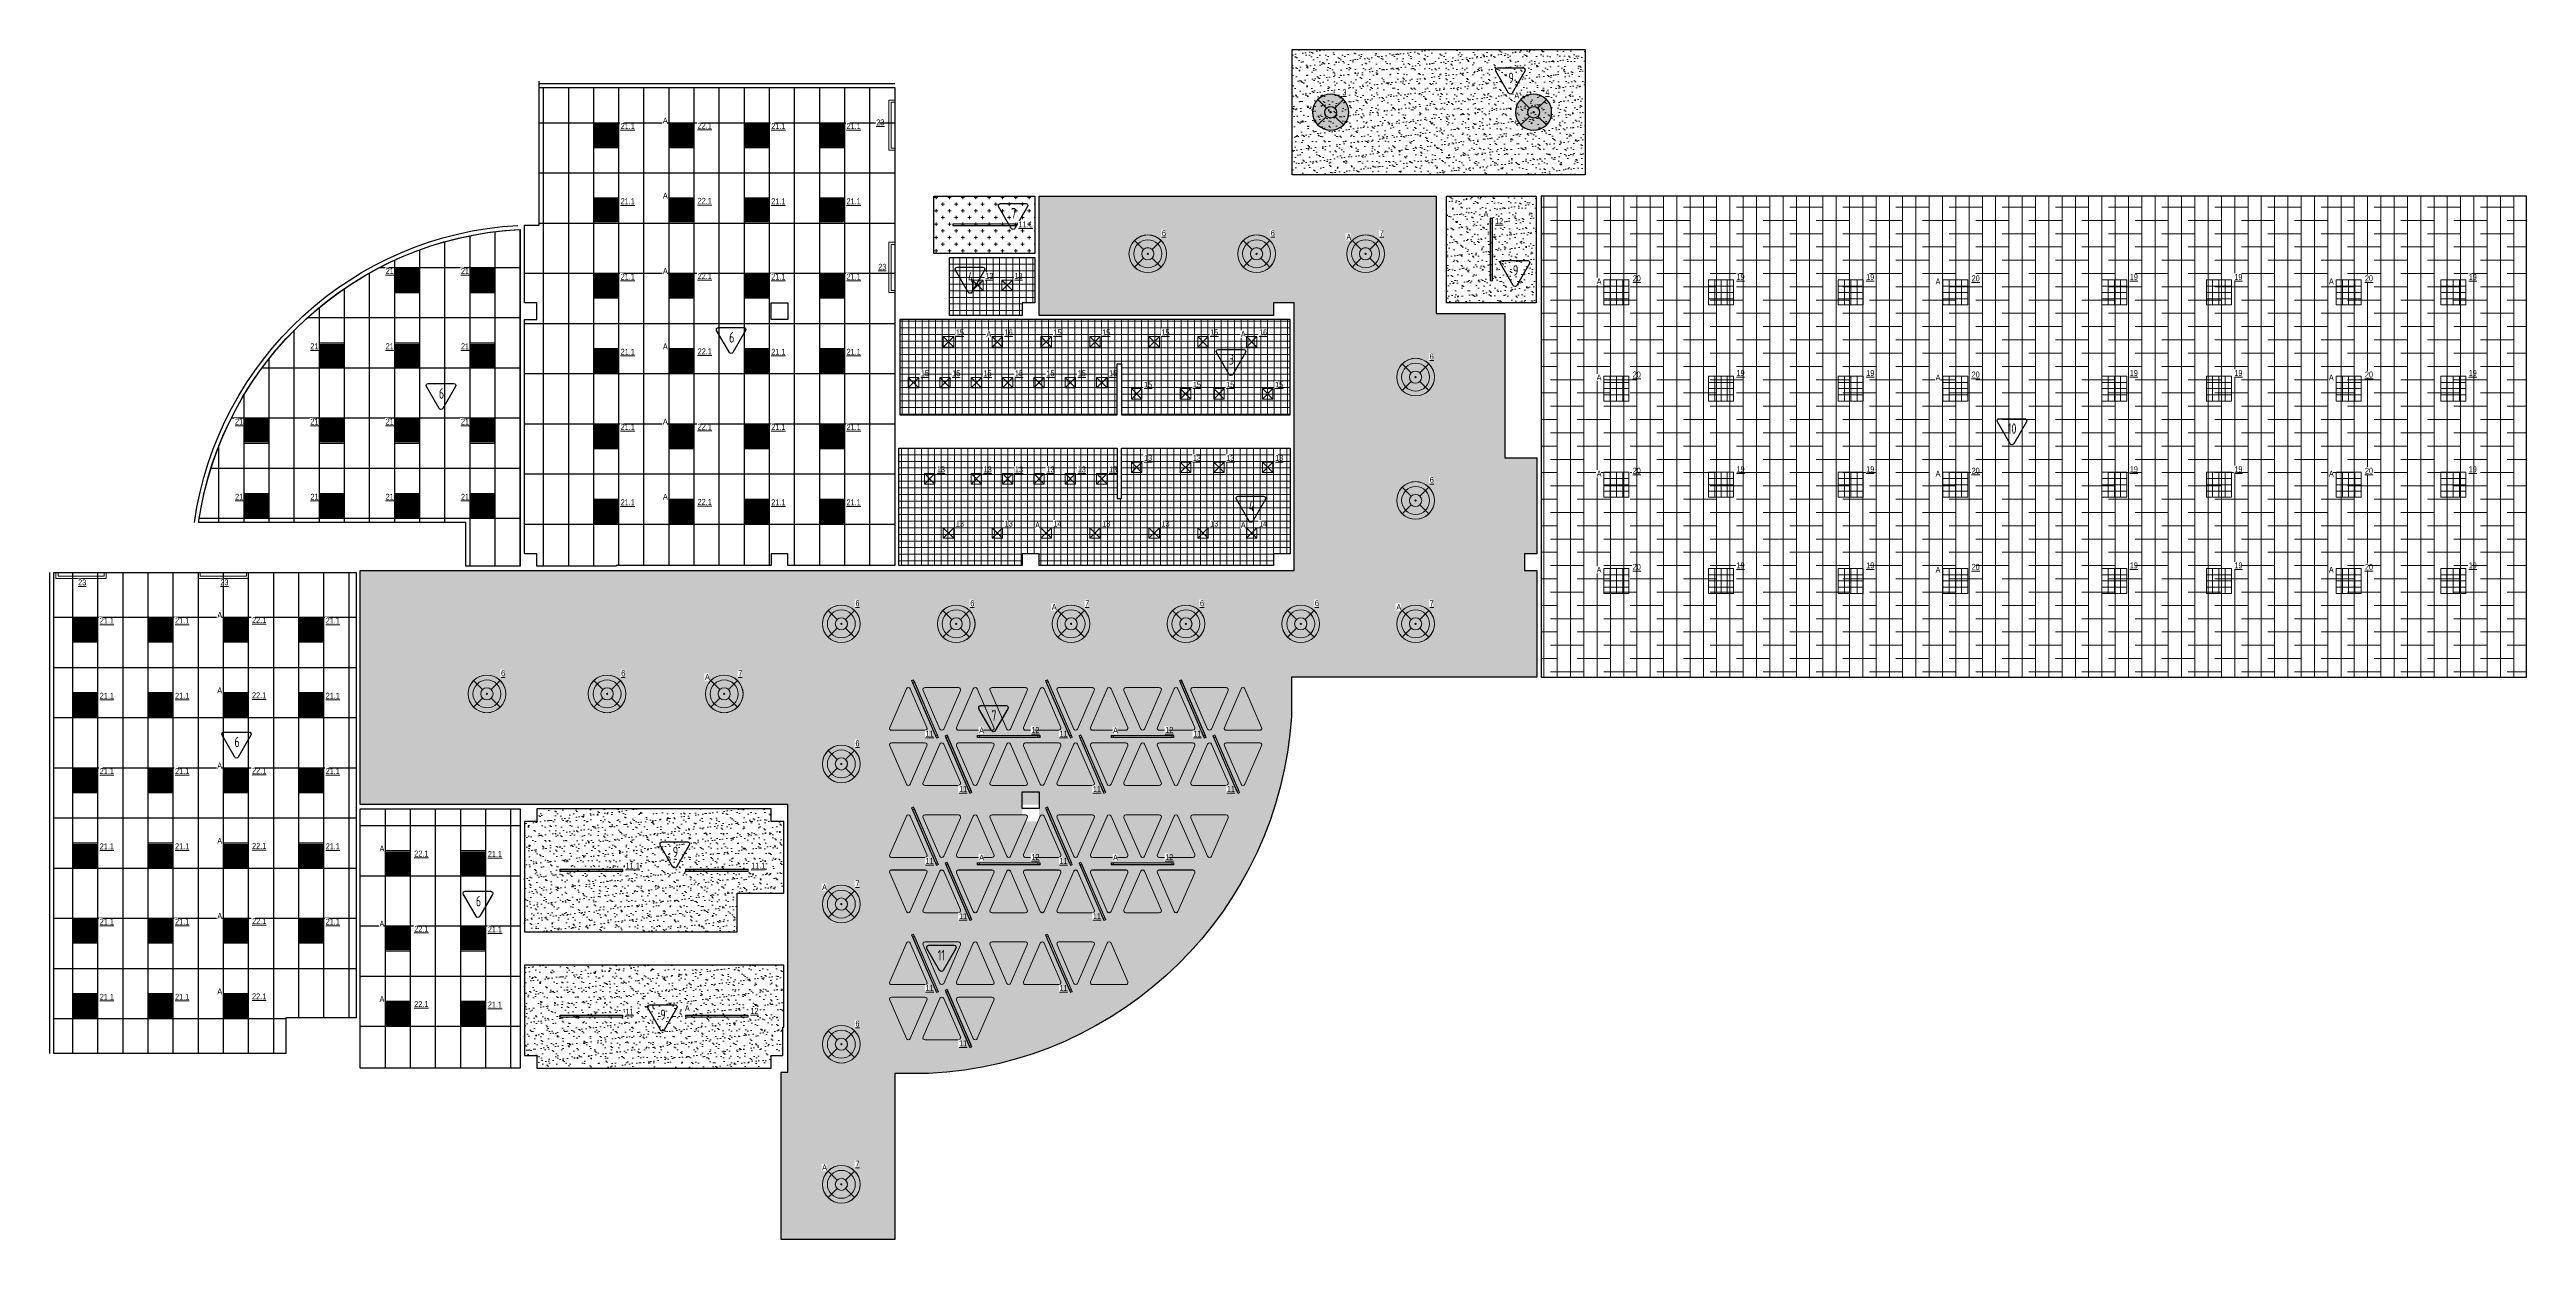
# Model space of a CAD drawing. Header units: millimetres. Extents: x -510890 to 397870, y -45599 to 141350.
# Drawn here: x -82745 to -23546, y 102402 to 130861 of the extents above; entities that cross this region are included whole.
import ezdxf

# ---------------------------------------------------------------- set-up
doc = ezdxf.new("R2010")
doc.units = ezdxf.units.MM
for name, color, linetype, lineweight in [('_ЭОМ_ОБЩ_Освещение_текст тип светильника', 172, 'Continuous', 50), ('_ЭОМ_светильник А', 1, 'Continuous', 35), ('_ЭОМ_светильник Р', 4, 'Continuous', 35), ('АР_Потолки_Штриховка', 252, 'Continuous', 0)]:
    doc.layers.add(name, color=color, linetype=linetype, lineweight=lineweight)
for name, color, linetype in [('RAL 9010', 7, 'Continuous'), ('X-ref Light', 250, 'Continuous'), ('X-ref Light Emergency', 249, 'Continuous'), ('Штриховка в сечении', 7, 'Continuous')]:
    doc.layers.add(name, color=color, linetype=linetype)
for name, color, linetype, lineweight, true_color in [('АР_Потолок_RAL 095 85 40', 7, 'Continuous', 5, 0xddc87a), ('АР_Потолок_RAL 100 70 20', 7, 'Continuous', 5, 0xb3ac85), ('АР_Потолок_Грильято_белый_50х50', 7, 'Continuous', 5, 0x8e00bd), ('АР_Потолок_Грильято_черный_50х50', 7, 'Continuous', 5, 0xfa3e00), ('АР_Потолок_Покраска', 7, 'Continuous', 5, 0x007399), ('АР_Потолок_сетка', 7, 'Continuous', 0, 0x636466)]:
    doc.layers.add(name, color=color, linetype=linetype, lineweight=lineweight, true_color=true_color)
doc.layers.get('X-ref Light').off()
doc.styles.add('ISOCPEUR', font='isocpeur.ttf', dxfattribs={"height": 800})
doc.styles.add('ГОСТ', font='cad.shx', dxfattribs={"width": 0.8})

# ---------------------------------------------------------------- blocks, each defined once
blk = doc.blocks.new('подвесной светильник люстра')
at = {"true_color": 0xf8f6b0, "transparency": 33554687}
h = blk.add_hatch(color=51, dxfattribs=at)
h.dxf.hatch_style = 1
edge = h.paths.add_edge_path()
edge.add_ellipse((0, 0), major_axis=(-432, 0), ratio=1, start_angle=225, end_angle=315)
edge.add_line((-305, 305), (-99, 99))
edge.add_ellipse((0, 0), major_axis=(-140, 0), ratio=1, start_angle=225, end_angle=315, ccw=False)
edge.add_line((99, 99), (305, 305))
edge = h.paths.add_edge_path()
edge.add_ellipse((0, 0), major_axis=(-140, 0), ratio=1, start_angle=315, end_angle=405, ccw=False)
edge.add_line((-99, 99), (-305, 305))
edge.add_ellipse((0, 0), major_axis=(-432, 0), ratio=1, start_angle=315, end_angle=405)
edge.add_line((-305, -305), (-99, -99))
edge = h.paths.add_edge_path()
edge.add_ellipse((0, 0), major_axis=(-140, 0), ratio=1, start_angle=405, end_angle=495, ccw=False)
edge.add_line((-99, -99), (-305, -305))
edge.add_ellipse((0, 0), major_axis=(-432, 0), ratio=1, start_angle=405, end_angle=495)
edge.add_line((305, -305), (99, -99))
edge = h.paths.add_edge_path()
edge.add_ellipse((0, 0), major_axis=(-432, 0), ratio=1, start_angle=495, end_angle=585)
edge.add_line((305, 305), (99, 99))
edge.add_ellipse((0, 0), major_axis=(-140, 0), ratio=1, start_angle=495, end_angle=585, ccw=False)
edge.add_line((99, -99), (305, -305))
edge = h.paths.add_edge_path()
edge.add_ellipse((0, 0), major_axis=(-140, 0), ratio=1, start_angle=495, end_angle=585)
edge.add_ellipse((0, 0), major_axis=(-140, 0), ratio=1, start_angle=225, end_angle=315)
edge.add_ellipse((0, 0), major_axis=(-140, 0), ratio=1, start_angle=315, end_angle=405)
edge.add_ellipse((0, 0), major_axis=(-140, 0), ratio=1, start_angle=405, end_angle=495)
edge = h.paths.add_edge_path(flags=16)
edge.add_ellipse((0, 0), major_axis=(-14, 0), ratio=1, start_angle=0, end_angle=360)
at = {"color": 0, "linetype": 'ByBlock', "lineweight": -2}
for points in [[(-305, 305), (-99, 99)], [(305, 305), (99, 99)], [(-99, -99), (-305, -305)], [(99, -99), (305, -305)]]:
    blk.add_lwpolyline(points, dxfattribs=at)
for major_axis in [(-432, 0), (-140, 0), (-140, 0), (-14, 0)]:
    blk.add_ellipse((0, 0), major_axis=major_axis, ratio=1, start_param=3.926991, end_param=10.210176, dxfattribs=at)
blk = doc.blocks.new('A$C4757d704')
at = {"true_color": 0xf8f6b0, "transparency": 33554687}
h = blk.add_hatch(color=51, dxfattribs=at)
h.dxf.hatch_style = 1
h.paths.add_polyline_path([(214, 686), (132, 768, 0.198841), (0, 450, 0.198983), (132, 132), (214, 214, -0.198912), (116, 450, -0.198912)])
edge = h.paths.add_edge_path()
edge.add_arc((450, 450), 334, 135, 180)
edge.add_arc((450, 450), 334, 180, 225)
edge.add_line((214, 214), (347, 347))
edge.add_ellipse((450, 450), major_axis=(-146, 0), ratio=1, start_angle=315, end_angle=405, ccw=False)
edge.add_line((347, 553), (214, 686))
edge = h.paths.add_edge_path()
edge.add_line((214, 686), (347, 553))
edge.add_ellipse((450, 450), major_axis=(-146, 0), ratio=1, start_angle=225, end_angle=315, ccw=False)
edge.add_line((553, 553), (686, 686))
edge.add_arc((450, 450), 334, 45, 135)
h.paths.add_polyline_path([(132, 768), (214, 686, -0.414214), (686, 686), (768, 768, 0.414374)])
h.paths.add_polyline_path([(768, 768), (686, 686, -0.198912), (784, 450, -0.198912), (686, 214), (768, 132, 0.198983), (900, 450, 0.198841)])
edge = h.paths.add_edge_path()
edge.add_line((686, 686), (553, 553))
edge.add_ellipse((450, 450), major_axis=(-146, 0), ratio=1, start_angle=495, end_angle=585, ccw=False)
edge.add_line((553, 347), (686, 214))
edge.add_arc((450, 450), 334, 315, 360)
edge.add_arc((450, 450), 334, 0, 45)
edge = h.paths.add_edge_path()
edge.add_ellipse((450, 450), major_axis=(-146, 0), ratio=1, start_angle=405, end_angle=495, ccw=False)
edge.add_line((347, 347), (214, 214))
edge.add_arc((450, 450), 334, 225, 315)
edge.add_line((686, 214), (553, 347))
h.paths.add_polyline_path([(768, 132), (686, 214, -0.414214), (214, 214), (132, 132, 0.414054)])
edge = h.paths.add_edge_path()
edge.add_ellipse((450, 450), major_axis=(-146, 0), ratio=1, start_angle=495, end_angle=585)
edge.add_ellipse((450, 450), major_axis=(-146, 0), ratio=1, start_angle=225, end_angle=315)
edge.add_ellipse((450, 450), major_axis=(-146, 0), ratio=1, start_angle=315, end_angle=405)
edge.add_ellipse((450, 450), major_axis=(-146, 0), ratio=1, start_angle=405, end_angle=495)
edge = h.paths.add_edge_path(flags=0)
edge.add_ellipse((450, 450), major_axis=(-14.6, 0), ratio=1, start_angle=0, end_angle=360)
edge = h.paths.add_edge_path(flags=16)
edge.add_ellipse((450, 450), major_axis=(-14.6, 0), ratio=1, start_angle=0, end_angle=360)
at = {"layer": 'АР_Потолки_Штриховка', "color": 18, "ltscale": 100, "true_color": 0x000000}
for points in [[(132, 768), (347, 553)], [(768, 768), (553, 553)], [(347, 347), (132, 132)], [(553, 347), (768, 132)]]:
    blk.add_lwpolyline(points, dxfattribs=at)
for radius in [450, 334]:
    blk.add_circle((450, 450), radius, dxfattribs=at)
for major_axis in [(-146, 0), (-146, 0), (-14.6, 0)]:
    blk.add_ellipse((450, 450), major_axis=major_axis, ratio=1, start_param=3.926991, end_param=10.210176, dxfattribs=at)
blk = doc.blocks.new('RVE-PRIME-STRONG-595-N')
at = {"color": 0, "linetype": 'ByBlock', "lineweight": -2, "ltscale": 40}
blk.add_lwpolyline([(300, -300), (-300, -300), (-300, 300), (300, 300)], close=True, dxfattribs=at)
for points in [[(-300, 150), (300, 150)], [(-300, 0), (300, 0)], [(-150, 300), (-150, -300)], [(0, 300), (0, -300)], [(150, 300), (150, -300)], [(-300, -150), (300, -150)]]:
    blk.add_lwpolyline(points, dxfattribs=at)
blk = doc.blocks.new('RVE-PLS5070-1500-P')
at = {"color": 0, "linetype": 'ByBlock', "lineweight": -2, "ltscale": 40}
for points in [[(750, -25), (-750, -25), (-750, 25), (750, 25)], [(745, -20), (-745, -20), (-745, 20), (745, 20)]]:
    blk.add_lwpolyline(points, close=True, dxfattribs=at)
blk = doc.blocks.new('40 НА 40 ГРИЛЬЯТО ДЛЯ 50')
at = {"color": 0, "linetype": 'ByBlock', "lineweight": -2, "ltscale": 100}
for points in [[(125, -125), (-125, -125), (-125, 125), (125, 125), (125, -125)], [(125, 125), (-125, -125)], [(-125, 125), (125, -125)]]:
    blk.add_lwpolyline(points, dxfattribs=at)
blk = doc.blocks.new('светильник школа коридор')
at = {"color": 0, "linetype": 'ByBlock', "lineweight": -2}
for points in [[(-318, 318), (-103, 103)], [(318, 318), (103, 103)], [(-103, -103), (-318, -318)], [(103, -103), (318, -318)]]:
    blk.add_lwpolyline(points, dxfattribs=at)
blk.add_circle((0, 0), 334, dxfattribs=at)
for major_axis in [(-450, 0), (-146, 0), (-146, 0), (-14.6, 0)]:
    blk.add_ellipse((0, 0), major_axis=major_axis, ratio=1, start_param=3.926991, end_param=10.210176, dxfattribs=at)
blk = doc.blocks.new('RVE-SLIM-PRIME-595')
at = {"layer": 'Штриховка в сечении', "lineweight": 9, "ltscale": 1000, "true_color": 0xf8f6b0, "transparency": 33554636}
h = blk.add_hatch(color=51, dxfattribs=at)
h.dxf.hatch_style = 1
h.paths.add_polyline_path([(275, 275), (-275, 275), (-275, -275), (275, -275)])
at = {"color": 0, "linetype": 'ByBlock', "lineweight": -2, "ltscale": 40}
for points in [[(300, -300), (-300, -300), (-300, 300), (300, 300)], [(275, -275), (-275, -275), (-275, 275), (275, 275)]]:
    blk.add_lwpolyline(points, close=True, dxfattribs=at)
blk = doc.blocks.new('Кососвет')
at = {"color": 0, "linetype": 'ByBlock', "lineweight": -2, "ltscale": 40}
for points in [[(-600, 26), (600, 26), (600, -111)], [(-600, 26), (-600, -111)], [(-600, -111), (-550, -111)], [(-550, -24), (550, -24)], [(-550, -111), (-550, -24)], [(600, -111), (550, -111), (550, -24)]]:
    blk.add_lwpolyline(points, dxfattribs=at)

msp = doc.modelspace()

# ---------------------------------------------------------------- hatches: boundary and pattern name
at = {"layer": 'RAL 9010', "ltscale": 100, "true_color": 0xe1be89}
h = msp.add_hatch(color=31, dxfattribs=at)
h.dxf.hatch_style = 1
h.paths.add_polyline_path([(-60574.9, 115570.6, 0.6566108), (-60666.7, 115570.6), (-61065.6, 114649.8, 0.5396909), (-61019.7, 114579.9), (-60222, 114579.9, 0.5396909), (-60176.1, 114649.8)])
h = msp.add_hatch(color=31, dxfattribs=at)
h.dxf.hatch_style = 1
h.paths.add_polyline_path([(-57776.1, 115530.8, 0.5396909), (-57822, 115600.7), (-58619.7, 115600.7, 0.5396909), (-58665.6, 115530.8), (-58266.7, 114610.1, 0.6566108), (-58174.9, 114610.1)])
h = msp.add_hatch(color=31, dxfattribs=at)
h.dxf.hatch_style = 1
h.paths.add_polyline_path([(-55774.9, 115570.6, 0.6566108), (-55866.7, 115570.6), (-56265.6, 114649.8, 0.5396909), (-56219.7, 114579.9), (-55422, 114579.9, 0.5396909), (-55376.1, 114649.8)])
h = msp.add_hatch(color=31, dxfattribs=at)
h.dxf.hatch_style = 1
h.paths.add_polyline_path([(-62266.7, 113289.3, 0.6566108), (-62174.9, 113289.3), (-61776.1, 114210.1, 0.5396909), (-61822, 114279.9), (-62619.7, 114279.9, 0.5396909), (-62665.6, 114210.1)])
h = msp.add_hatch(color=31, dxfattribs=at)
h.dxf.hatch_style = 1
h.paths.add_polyline_path([(-60265.6, 113329.1, 0.5396909), (-60219.7, 113259.2), (-59422, 113259.2, 0.5396909), (-59376.1, 113329.1), (-59774.9, 114249.8, 0.6566108), (-59866.7, 114249.8)])
h = msp.add_hatch(color=31, dxfattribs=at)
h.dxf.hatch_style = 1
h.paths.add_polyline_path([(-57819.7, 114279.9, 0.5396909), (-57865.6, 114210.1), (-57466.7, 113289.3, 0.6566108), (-57374.9, 113289.3), (-56976.1, 114210.1, 0.5396909), (-57022, 114279.9)])
h = msp.add_hatch(color=31, dxfattribs=at)
h.dxf.hatch_style = 1
h.paths.add_polyline_path([(-55465.6, 113329.1, 0.5396909), (-55419.7, 113259.2), (-54622, 113259.2, 0.5396909), (-54576.1, 113329.1), (-54974.9, 114249.8, 0.6566108), (-55066.7, 114249.8)])
h = msp.add_hatch(color=31, dxfattribs=at)
h.dxf.hatch_style = 1
h.paths.add_polyline_path([(-60976.1, 112489.3, 0.5396909), (-61022, 112559.2), (-61819.7, 112559.2, 0.5396909), (-61865.6, 112489.3), (-61466.7, 111568.6, 0.6566108), (-61374.9, 111568.6)])
h = msp.add_hatch(color=31, dxfattribs=at)
h.dxf.hatch_style = 1
h.paths.add_polyline_path([(-58974.9, 112529.1, 0.6566108), (-59066.7, 112529.1), (-59465.6, 111608.3, 0.5396909), (-59419.7, 111538.4), (-58622, 111538.4, 0.5396909), (-58576.1, 111608.3)])
h = msp.add_hatch(color=31, dxfattribs=at)
h.dxf.hatch_style = 1
h.paths.add_polyline_path([(-56666.7, 111568.6, 0.6566108), (-56574.9, 111568.6), (-56176.1, 112489.3, 0.5396909), (-56222, 112559.2), (-57019.7, 112559.2, 0.5396909), (-57065.6, 112489.3)])
h = msp.add_hatch(color=31, dxfattribs=at)
h.dxf.hatch_style = 1
h.paths.add_polyline_path([(-61019.7, 111238.4, 0.5396909), (-61065.6, 111168.6), (-60666.7, 110247.8, 0.6566108), (-60574.9, 110247.8), (-60176.1, 111168.6, 0.5396909), (-60222, 111238.4)])
h = msp.add_hatch(color=31, dxfattribs=at)
h.dxf.hatch_style = 1
h.paths.add_polyline_path([(-58174.9, 111208.3, 0.6566108), (-58266.7, 111208.3), (-58665.6, 110287.6, 0.5396909), (-58619.7, 110217.7), (-57822, 110217.7, 0.5396909), (-57776.1, 110287.6)])
h = msp.add_hatch(color=31, dxfattribs=at)
h.dxf.hatch_style = 1
h.paths.add_polyline_path([(-55866.7, 110247.8, 0.6566108), (-55774.9, 110247.8), (-55376.1, 111168.6, 0.5396909), (-55422, 111238.4), (-56219.7, 111238.4, 0.5396909), (-56265.6, 111168.6)])
h = msp.add_hatch(color=31, dxfattribs=at)
h.dxf.hatch_style = 1
h.paths.add_polyline_path([(-62174.9, 109487.6, 0.6566108), (-62266.7, 109487.6), (-62665.6, 108566.8, 0.5396909), (-62619.7, 108496.9), (-61822, 108496.9, 0.5396909), (-61776.1, 108566.8)])
h = msp.add_hatch(color=31, dxfattribs=at)
h.dxf.hatch_style = 1
h.paths.add_polyline_path([(-59866.7, 108527.1, 0.6566108), (-59774.9, 108527.1), (-59376.1, 109447.8, 0.5396909), (-59422, 109517.7), (-60219.7, 109517.7, 0.5396909), (-60265.6, 109447.8)])
h = msp.add_hatch(color=31, dxfattribs=at)
h.dxf.hatch_style = 1
h.paths.add_polyline_path([(-57374.9, 109487.6, 0.6566108), (-57466.7, 109487.6), (-57865.6, 108566.8, 0.5396909), (-57819.7, 108496.9), (-57022, 108496.9, 0.5396909), (-56976.1, 108566.8)])
h = msp.add_hatch(color=31, dxfattribs=at)
h.dxf.hatch_style = 1
h.paths.add_polyline_path([(-61374.9, 108166.8, 0.6566108), (-61466.7, 108166.8), (-61865.6, 107246.1, 0.5396909), (-61819.7, 107176.2), (-61022, 107176.2, 0.5396909), (-60976.1, 107246.1)])
at = {"layer": 'АР_Потолки_Штриховка', "ltscale": 100, "true_color": 0xf8f6b0}
h = msp.add_hatch(color=51, dxfattribs=at)
h.dxf.hatch_style = 1
h.paths.add_polyline_path([(-69720.8, 128535.7), (-69170.8, 128535.7), (-69170.8, 129085.7), (-69720.8, 129085.7)])
h = msp.add_hatch(color=51, dxfattribs=at)
h.dxf.hatch_style = 1
h.paths.add_polyline_path([(-67920.8, 128535.7), (-67370.8, 128535.7), (-67370.8, 129085.7), (-67920.8, 129085.7)])
h = msp.add_hatch(color=51, dxfattribs=at)
h.dxf.hatch_style = 1
h.paths.add_polyline_path([(-66120.8, 128535.7), (-65570.8, 128535.7), (-65570.8, 129085.7), (-66120.8, 129085.7)])
h = msp.add_hatch(color=51, dxfattribs=at)
h.dxf.hatch_style = 1
h.paths.add_polyline_path([(-64320.8, 128535.7), (-63770.8, 128535.7), (-63770.8, 129085.7), (-64320.8, 129085.7)])
h = msp.add_hatch(color=51, dxfattribs=at)
h.dxf.hatch_style = 1
h.paths.add_polyline_path([(-69720.8, 126735.7), (-69170.8, 126735.7), (-69170.8, 127285.7), (-69720.8, 127285.7)])
h = msp.add_hatch(color=51, dxfattribs=at)
h.dxf.hatch_style = 1
h.paths.add_polyline_path([(-67920.8, 126735.7), (-67370.8, 126735.7), (-67370.8, 127285.7), (-67920.8, 127285.7)])
h = msp.add_hatch(color=51, dxfattribs=at)
h.dxf.hatch_style = 1
h.paths.add_polyline_path([(-66120.8, 126735.7), (-65570.8, 126735.7), (-65570.8, 127285.7), (-66120.8, 127285.7)])
h = msp.add_hatch(color=51, dxfattribs=at)
h.dxf.hatch_style = 1
h.paths.add_polyline_path([(-64320.8, 126735.7), (-63770.8, 126735.7), (-63770.8, 127285.7), (-64320.8, 127285.7)])
h = msp.add_hatch(color=51, dxfattribs=at)
h.dxf.hatch_style = 1
h.paths.add_polyline_path([(-59658.3, 126688.3), (-61148.3, 126688.3), (-61148.3, 126648.3), (-59658.3, 126648.3)])
h = msp.add_hatch(color=51, dxfattribs=at)
h.dxf.hatch_style = 1
h.paths.add_polyline_path([(-48265.8, 126820.7), (-48265.8, 125330.7), (-48305.8, 125330.7), (-48305.8, 126820.7)])
h = msp.add_hatch(color=51, dxfattribs=at)
h.dxf.hatch_style = 1
h.paths.add_polyline_path([(-74470.8, 125067), (-73920.8, 125067), (-73920.8, 125617), (-74470.8, 125617)])
h = msp.add_hatch(color=51, dxfattribs=at)
h.dxf.hatch_style = 1
h.paths.add_polyline_path([(-72670.8, 125067), (-72120.8, 125067), (-72120.8, 125617), (-72670.8, 125617)])
h = msp.add_hatch(color=51, dxfattribs=at)
h.dxf.hatch_style = 1
h.paths.add_polyline_path([(-69720.8, 124935.7), (-69170.8, 124935.7), (-69170.8, 125485.7), (-69720.8, 125485.7)])
h = msp.add_hatch(color=51, dxfattribs=at)
h.dxf.hatch_style = 1
h.paths.add_polyline_path([(-67920.8, 124935.7), (-67370.8, 124935.7), (-67370.8, 125485.7), (-67920.8, 125485.7)])
h = msp.add_hatch(color=51, dxfattribs=at)
h.dxf.hatch_style = 1
h.paths.add_polyline_path([(-66120.8, 124935.7), (-65570.8, 124935.7), (-65570.8, 125485.7), (-66120.8, 125485.7)])
h = msp.add_hatch(color=51, dxfattribs=at)
h.dxf.hatch_style = 1
h.paths.add_polyline_path([(-64320.8, 124935.7), (-63770.8, 124935.7), (-63770.8, 125485.7), (-64320.8, 125485.7)])
h = msp.add_hatch(color=51, dxfattribs=at)
h.dxf.hatch_style = 1
h.paths.add_polyline_path([(-76270.8, 123267), (-75720.8, 123267), (-75720.8, 123817), (-76270.8, 123817)])
h = msp.add_hatch(color=51, dxfattribs=at)
h.dxf.hatch_style = 1
h.paths.add_polyline_path([(-74470.8, 123267), (-73920.8, 123267), (-73920.8, 123817), (-74470.8, 123817)])
h = msp.add_hatch(color=51, dxfattribs=at)
h.dxf.hatch_style = 1
h.paths.add_polyline_path([(-72670.8, 123267), (-72120.8, 123267), (-72120.8, 123817), (-72670.8, 123817)])
h = msp.add_hatch(color=51, dxfattribs=at)
h.dxf.hatch_style = 1
h.paths.add_polyline_path([(-69720.8, 123135.7), (-69170.8, 123135.7), (-69170.8, 123685.7), (-69720.8, 123685.7)])
h = msp.add_hatch(color=51, dxfattribs=at)
h.dxf.hatch_style = 1
h.paths.add_polyline_path([(-67920.8, 123135.7), (-67370.8, 123135.7), (-67370.8, 123685.7), (-67920.8, 123685.7)])
h = msp.add_hatch(color=51, dxfattribs=at)
h.dxf.hatch_style = 1
h.paths.add_polyline_path([(-66120.8, 123135.7), (-65570.8, 123135.7), (-65570.8, 123685.7), (-66120.8, 123685.7)])
h = msp.add_hatch(color=51, dxfattribs=at)
h.dxf.hatch_style = 1
h.paths.add_polyline_path([(-64320.8, 123135.7), (-63770.8, 123135.7), (-63770.8, 123685.7), (-64320.8, 123685.7)])
h = msp.add_hatch(color=51, dxfattribs=at)
h.dxf.hatch_style = 1
h.paths.add_polyline_path([(-78070.8, 121467), (-77520.8, 121467), (-77520.8, 122017), (-78070.8, 122017)])
h = msp.add_hatch(color=51, dxfattribs=at)
h.dxf.hatch_style = 1
h.paths.add_polyline_path([(-76270.8, 121467), (-75720.8, 121467), (-75720.8, 122017), (-76270.8, 122017)])
h = msp.add_hatch(color=51, dxfattribs=at)
h.dxf.hatch_style = 1
h.paths.add_polyline_path([(-74470.8, 121467), (-73920.8, 121467), (-73920.8, 122017), (-74470.8, 122017)])
h = msp.add_hatch(color=51, dxfattribs=at)
h.dxf.hatch_style = 1
h.paths.add_polyline_path([(-72670.8, 121467), (-72120.8, 121467), (-72120.8, 122017), (-72670.8, 122017)])
h = msp.add_hatch(color=51, dxfattribs=at)
h.dxf.hatch_style = 1
h.paths.add_polyline_path([(-69720.8, 121335.7), (-69170.8, 121335.7), (-69170.8, 121885.7), (-69720.8, 121885.7)])
h = msp.add_hatch(color=51, dxfattribs=at)
h.dxf.hatch_style = 1
h.paths.add_polyline_path([(-67920.8, 121335.7), (-67370.8, 121335.7), (-67370.8, 121885.7), (-67920.8, 121885.7)])
h = msp.add_hatch(color=51, dxfattribs=at)
h.dxf.hatch_style = 1
h.paths.add_polyline_path([(-66120.8, 121335.7), (-65570.8, 121335.7), (-65570.8, 121885.7), (-66120.8, 121885.7)])
h = msp.add_hatch(color=51, dxfattribs=at)
h.dxf.hatch_style = 1
h.paths.add_polyline_path([(-64320.8, 121335.7), (-63770.8, 121335.7), (-63770.8, 121885.7), (-64320.8, 121885.7)])
h = msp.add_hatch(color=51, dxfattribs=at)
h.dxf.hatch_style = 1
h.paths.add_polyline_path([(-78070.8, 119667), (-77520.8, 119667), (-77520.8, 120217), (-78070.8, 120217)])
h = msp.add_hatch(color=51, dxfattribs=at)
h.dxf.hatch_style = 1
h.paths.add_polyline_path([(-76270.8, 119667), (-75720.8, 119667), (-75720.8, 120217), (-76270.8, 120217)])
h = msp.add_hatch(color=51, dxfattribs=at)
h.dxf.hatch_style = 1
h.paths.add_polyline_path([(-74470.8, 119667), (-73920.8, 119667), (-73920.8, 120217), (-74470.8, 120217)])
h = msp.add_hatch(color=51, dxfattribs=at)
h.dxf.hatch_style = 1
h.paths.add_polyline_path([(-72670.8, 119667), (-72120.8, 119667), (-72120.8, 120217), (-72670.8, 120217)])
h = msp.add_hatch(color=51, dxfattribs=at)
h.dxf.hatch_style = 1
h.paths.add_polyline_path([(-69720.8, 119535.7), (-69170.8, 119535.7), (-69170.8, 120085.7), (-69720.8, 120085.7)])
h = msp.add_hatch(color=51, dxfattribs=at)
h.dxf.hatch_style = 1
h.paths.add_polyline_path([(-67920.8, 119535.7), (-67370.8, 119535.7), (-67370.8, 120085.7), (-67920.8, 120085.7)])
h = msp.add_hatch(color=51, dxfattribs=at)
h.dxf.hatch_style = 1
h.paths.add_polyline_path([(-66120.8, 119535.7), (-65570.8, 119535.7), (-65570.8, 120085.7), (-66120.8, 120085.7)])
h = msp.add_hatch(color=51, dxfattribs=at)
h.dxf.hatch_style = 1
h.paths.add_polyline_path([(-64320.8, 119535.7), (-63770.8, 119535.7), (-63770.8, 120085.7), (-64320.8, 120085.7)])
h = msp.add_hatch(color=51, dxfattribs=at)
h.dxf.hatch_style = 1
h.paths.add_polyline_path([(-82170.3, 116709.4), (-81620.3, 116709.4), (-81620.3, 117259.4), (-82170.3, 117259.4)])
h = msp.add_hatch(color=51, dxfattribs=at)
h.dxf.hatch_style = 1
h.paths.add_polyline_path([(-80370.3, 116709.4), (-79820.3, 116709.4), (-79820.3, 117259.4), (-80370.3, 117259.4)])
h = msp.add_hatch(color=51, dxfattribs=at)
h.dxf.hatch_style = 1
h.paths.add_polyline_path([(-78570.3, 116709.4), (-78020.3, 116709.4), (-78020.3, 117259.4), (-78570.3, 117259.4)])
h = msp.add_hatch(color=51, dxfattribs=at)
h.dxf.hatch_style = 1
h.paths.add_polyline_path([(-76770.3, 116709.4), (-76220.3, 116709.4), (-76220.3, 117259.4), (-76770.3, 117259.4)])
h = msp.add_hatch(color=51, dxfattribs=at)
h.dxf.hatch_style = 1
h.paths.add_polyline_path([(-82170.3, 114909.4), (-81620.3, 114909.4), (-81620.3, 115459.4), (-82170.3, 115459.4)])
h = msp.add_hatch(color=51, dxfattribs=at)
h.dxf.hatch_style = 1
h.paths.add_polyline_path([(-80370.3, 114909.4), (-79820.3, 114909.4), (-79820.3, 115459.4), (-80370.3, 115459.4)])
h = msp.add_hatch(color=51, dxfattribs=at)
h.dxf.hatch_style = 1
h.paths.add_polyline_path([(-78570.3, 114909.4), (-78020.3, 114909.4), (-78020.3, 115459.4), (-78570.3, 115459.4)])
h = msp.add_hatch(color=51, dxfattribs=at)
h.dxf.hatch_style = 1
h.paths.add_polyline_path([(-76770.3, 114909.4), (-76220.3, 114909.4), (-76220.3, 115459.4), (-76770.3, 115459.4)])
h = msp.add_hatch(color=51, dxfattribs=at)
h.dxf.hatch_style = 1
h.paths.add_polyline_path([(-61526.2, 114460.5), (-62078.7, 115736), (-62115.4, 115720.1), (-61562.9, 114444.6)])
h = msp.add_hatch(color=51, dxfattribs=at)
h.dxf.hatch_style = 1
h.paths.add_polyline_path([(-58326.2, 114460.5), (-58878.7, 115736), (-58915.4, 115720.1), (-58362.9, 114444.6)])
h = msp.add_hatch(color=51, dxfattribs=at)
h.dxf.hatch_style = 1
h.paths.add_polyline_path([(-55126.2, 114460.5), (-55678.7, 115736), (-55715.4, 115720.1), (-55162.9, 114444.6)])
h = msp.add_hatch(color=51, dxfattribs=at)
h.dxf.hatch_style = 1
h.paths.add_polyline_path([(-60726.2, 113139.8), (-61278.7, 114415.2), (-61315.4, 114399.3), (-60762.9, 113123.9)])
h = msp.add_hatch(color=51, dxfattribs=at)
h.dxf.hatch_style = 1
h.paths.add_polyline_path([(-60515.8, 114449.9), (-59125.8, 114449.9), (-59125.8, 114409.9), (-60515.8, 114409.9)])
h = msp.add_hatch(color=51, dxfattribs=at)
h.dxf.hatch_style = 1
h.paths.add_polyline_path([(-57526.2, 113139.8), (-58078.7, 114415.2), (-58115.4, 114399.3), (-57562.9, 113123.9)])
h = msp.add_hatch(color=51, dxfattribs=at)
h.dxf.hatch_style = 1
h.paths.add_polyline_path([(-57315.8, 114449.9), (-55925.8, 114449.9), (-55925.8, 114409.9), (-57315.8, 114409.9)])
h = msp.add_hatch(color=51, dxfattribs=at)
h.dxf.hatch_style = 1
h.paths.add_polyline_path([(-54326.2, 113139.8), (-54878.7, 114415.2), (-54915.4, 114399.3), (-54362.9, 113123.9)])
h = msp.add_hatch(color=51, dxfattribs=at)
h.dxf.hatch_style = 1
h.paths.add_polyline_path([(-82170.3, 113109.4), (-81620.3, 113109.4), (-81620.3, 113659.4), (-82170.3, 113659.4)])
h = msp.add_hatch(color=51, dxfattribs=at)
h.dxf.hatch_style = 1
h.paths.add_polyline_path([(-80370.3, 113109.4), (-79820.3, 113109.4), (-79820.3, 113659.4), (-80370.3, 113659.4)])
h = msp.add_hatch(color=51, dxfattribs=at)
h.dxf.hatch_style = 1
h.paths.add_polyline_path([(-78570.3, 113109.4), (-78020.3, 113109.4), (-78020.3, 113659.4), (-78570.3, 113659.4)])
h = msp.add_hatch(color=51, dxfattribs=at)
h.dxf.hatch_style = 1
h.paths.add_polyline_path([(-76770.3, 113109.4), (-76220.3, 113109.4), (-76220.3, 113659.4), (-76770.3, 113659.4)])
h = msp.add_hatch(color=51, dxfattribs=at)
h.dxf.hatch_style = 1
h.paths.add_polyline_path([(-61526.2, 111419), (-62078.7, 112694.5), (-62115.4, 112678.6), (-61562.9, 111403.1)])
h = msp.add_hatch(color=51, dxfattribs=at)
h.dxf.hatch_style = 1
h.paths.add_polyline_path([(-58326.2, 111419), (-58878.7, 112694.5), (-58915.4, 112678.6), (-58362.9, 111403.1)])
h = msp.add_hatch(color=51, dxfattribs=at)
h.dxf.hatch_style = 1
h.paths.add_polyline_path([(-82170.3, 111309.4), (-81620.3, 111309.4), (-81620.3, 111859.4), (-82170.3, 111859.4)])
h = msp.add_hatch(color=51, dxfattribs=at)
h.dxf.hatch_style = 1
h.paths.add_polyline_path([(-80370.3, 111309.4), (-79820.3, 111309.4), (-79820.3, 111859.4), (-80370.3, 111859.4)])
h = msp.add_hatch(color=51, dxfattribs=at)
h.dxf.hatch_style = 1
h.paths.add_polyline_path([(-78570.3, 111309.4), (-78020.3, 111309.4), (-78020.3, 111859.4), (-78570.3, 111859.4)])
h = msp.add_hatch(color=51, dxfattribs=at)
h.dxf.hatch_style = 1
h.paths.add_polyline_path([(-76770.3, 111309.4), (-76220.3, 111309.4), (-76220.3, 111859.4), (-76770.3, 111859.4)])
h = msp.add_hatch(color=51, dxfattribs=at)
h.dxf.hatch_style = 1
h.paths.add_polyline_path([(-74693.7, 111125.7), (-74143.7, 111125.7), (-74143.7, 111675.7), (-74693.7, 111675.7)])
h = msp.add_hatch(color=51, dxfattribs=at)
h.dxf.hatch_style = 1
h.paths.add_polyline_path([(-72893.7, 111125.7), (-72343.7, 111125.7), (-72343.7, 111675.7), (-72893.7, 111675.7)])
h = msp.add_hatch(color=51, dxfattribs=at)
h.dxf.hatch_style = 1
h.paths.add_polyline_path([(-60726.2, 110098.3), (-61278.7, 111373.7), (-61315.4, 111357.8), (-60762.9, 110082.4)])
h = msp.add_hatch(color=51, dxfattribs=at)
h.dxf.hatch_style = 1
h.paths.add_polyline_path([(-60515.8, 111408.4), (-59125.8, 111408.4), (-59125.8, 111368.4), (-60515.8, 111368.4)])
h = msp.add_hatch(color=51, dxfattribs=at)
h.dxf.hatch_style = 1
h.paths.add_polyline_path([(-57526.2, 110098.3), (-58078.7, 111373.7), (-58115.4, 111357.8), (-57562.9, 110082.4)])
h = msp.add_hatch(color=51, dxfattribs=at)
h.dxf.hatch_style = 1
h.paths.add_polyline_path([(-57315.8, 111408.4), (-55925.8, 111408.4), (-55925.8, 111368.4), (-57315.8, 111368.4)])
h = msp.add_hatch(color=51, dxfattribs=at)
h.dxf.hatch_style = 1
h.paths.add_polyline_path([(-69050.8, 111251), (-70540.8, 111251), (-70540.8, 111211), (-69050.8, 111211)])
h = msp.add_hatch(color=51, dxfattribs=at)
h.dxf.hatch_style = 1
h.paths.add_polyline_path([(-66050.8, 111251), (-67540.8, 111251), (-67540.8, 111211), (-66050.8, 111211)])
h = msp.add_hatch(color=51, dxfattribs=at)
h.dxf.hatch_style = 1
h.paths.add_polyline_path([(-82170.3, 109509.4), (-81620.3, 109509.4), (-81620.3, 110059.4), (-82170.3, 110059.4)])
h = msp.add_hatch(color=51, dxfattribs=at)
h.dxf.hatch_style = 1
h.paths.add_polyline_path([(-80370.3, 109509.4), (-79820.3, 109509.4), (-79820.3, 110059.4), (-80370.3, 110059.4)])
h = msp.add_hatch(color=51, dxfattribs=at)
h.dxf.hatch_style = 1
h.paths.add_polyline_path([(-78570.3, 109509.4), (-78020.3, 109509.4), (-78020.3, 110059.4), (-78570.3, 110059.4)])
h = msp.add_hatch(color=51, dxfattribs=at)
h.dxf.hatch_style = 1
h.paths.add_polyline_path([(-76770.3, 109509.4), (-76220.3, 109509.4), (-76220.3, 110059.4), (-76770.3, 110059.4)])
h = msp.add_hatch(color=51, dxfattribs=at)
h.dxf.hatch_style = 1
h.paths.add_polyline_path([(-74693.7, 109325.7), (-74143.7, 109325.7), (-74143.7, 109875.7), (-74693.7, 109875.7)])
h = msp.add_hatch(color=51, dxfattribs=at)
h.dxf.hatch_style = 1
h.paths.add_polyline_path([(-72893.7, 109325.7), (-72343.7, 109325.7), (-72343.7, 109875.7), (-72893.7, 109875.7)])
h = msp.add_hatch(color=51, dxfattribs=at)
h.dxf.hatch_style = 1
h.paths.add_polyline_path([(-61526.2, 108377.5), (-62078.7, 109653), (-62115.4, 109637.1), (-61562.9, 108361.6)])
h = msp.add_hatch(color=51, dxfattribs=at)
h.dxf.hatch_style = 1
h.paths.add_polyline_path([(-58326.2, 108377.5), (-58878.7, 109653), (-58915.4, 109637.1), (-58362.9, 108361.6)])
h = msp.add_hatch(color=51, dxfattribs=at)
h.dxf.hatch_style = 1
h.paths.add_polyline_path([(-82170.3, 107709.4), (-81620.3, 107709.4), (-81620.3, 108259.4), (-82170.3, 108259.4)])
h = msp.add_hatch(color=51, dxfattribs=at)
h.dxf.hatch_style = 1
h.paths.add_polyline_path([(-80370.3, 107709.4), (-79820.3, 107709.4), (-79820.3, 108259.4), (-80370.3, 108259.4)])
h = msp.add_hatch(color=51, dxfattribs=at)
h.dxf.hatch_style = 1
h.paths.add_polyline_path([(-78570.3, 107709.4), (-78020.3, 107709.4), (-78020.3, 108259.4), (-78570.3, 108259.4)])
h = msp.add_hatch(color=51, dxfattribs=at)
h.dxf.hatch_style = 1
h.paths.add_polyline_path([(-74693.7, 107525.7), (-74143.7, 107525.7), (-74143.7, 108075.7), (-74693.7, 108075.7)])
h = msp.add_hatch(color=51, dxfattribs=at)
h.dxf.hatch_style = 1
h.paths.add_polyline_path([(-72893.7, 107525.7), (-72343.7, 107525.7), (-72343.7, 108075.7), (-72893.7, 108075.7)])
h = msp.add_hatch(color=51, dxfattribs=at)
h.dxf.hatch_style = 1
h.paths.add_polyline_path([(-69050.8, 107762.3), (-70540.8, 107762.3), (-70540.8, 107722.3), (-69050.8, 107722.3)])
h = msp.add_hatch(color=51, dxfattribs=at)
h.dxf.hatch_style = 1
h.paths.add_polyline_path([(-66050.8, 107762.3), (-67540.8, 107762.3), (-67540.8, 107722.3), (-66050.8, 107722.3)])
h = msp.add_hatch(color=51, dxfattribs=at)
h.dxf.hatch_style = 1
h.paths.add_polyline_path([(-60726.2, 107056.8), (-61278.7, 108332.2), (-61315.4, 108316.3), (-60762.9, 107040.9)])
at = {"layer": 'АР_Потолок_RAL 095 85 40', "transparency": 33554687}
h = msp.add_hatch(color=256, dxfattribs=at)
h.dxf.hatch_style = 1
h.paths.add_polyline_path([(-60976.1, 115530.8, 0.5396909), (-61022, 115600.7), (-61819.7, 115600.7, 0.5396909), (-61865.6, 115530.8), (-61466.7, 114610.1, 0.6566108), (-61374.9, 114610.1)])
h = msp.add_hatch(color=256, dxfattribs=at)
h.dxf.hatch_style = 1
h.paths.add_polyline_path([(-58974.9, 115570.6, 0.6566108), (-59066.7, 115570.6), (-59465.6, 114649.8, 0.5396909), (-59419.7, 114579.9), (-58622, 114579.9, 0.5396909), (-58576.1, 114649.8)])
h = msp.add_hatch(color=256, dxfattribs=at)
h.dxf.hatch_style = 1
h.paths.add_polyline_path([(-56666.7, 114610.1, 0.6566108), (-56574.9, 114610.1), (-56176.1, 115530.8, 0.5396909), (-56222, 115600.7), (-57019.7, 115600.7, 0.5396909), (-57065.6, 115530.8)])
h = msp.add_hatch(color=256, dxfattribs=at)
h.dxf.hatch_style = 1
h.paths.add_polyline_path([(-54174.9, 115570.6, 0.6566108), (-54266.7, 115570.6), (-54665.6, 114649.8, 0.5396909), (-54619.7, 114579.9), (-53822, 114579.9, 0.5396909), (-53776.1, 114649.8)])
h = msp.add_hatch(color=256, dxfattribs=at)
h.dxf.hatch_style = 1
h.paths.add_polyline_path([(-61019.7, 114279.9, 0.5396909), (-61065.6, 114210.1), (-60666.7, 113289.3, 0.6566108), (-60574.9, 113289.3), (-60176.1, 114210.1, 0.5396909), (-60222, 114279.9)])
h = msp.add_hatch(color=256, dxfattribs=at)
h.dxf.hatch_style = 1
h.paths.add_polyline_path([(-58174.9, 114249.8, 0.6566108), (-58266.7, 114249.8), (-58665.6, 113329.1, 0.5396909), (-58619.7, 113259.2), (-57822, 113259.2, 0.5396909), (-57776.1, 113329.1)])
h = msp.add_hatch(color=256, dxfattribs=at)
h.dxf.hatch_style = 1
h.paths.add_polyline_path([(-55866.7, 113289.3, 0.6566108), (-55774.9, 113289.3), (-55376.1, 114210.1, 0.5396909), (-55422, 114279.9), (-56219.7, 114279.9, 0.5396909), (-56265.6, 114210.1)])
h = msp.add_hatch(color=256, dxfattribs=at)
h.dxf.hatch_style = 1
h.paths.add_polyline_path([(-62174.9, 112529.1, 0.6566108), (-62266.7, 112529.1), (-62665.6, 111608.3, 0.5396909), (-62619.7, 111538.4), (-61822, 111538.4, 0.5396909), (-61776.1, 111608.3)])
h = msp.add_hatch(color=256, dxfattribs=at)
h.dxf.hatch_style = 1
h.paths.add_polyline_path([(-59866.7, 111568.6, 0.6566108), (-59774.9, 111568.6), (-59376.1, 112489.3, 0.5396909), (-59422, 112559.2), (-60219.7, 112559.2, 0.5396909), (-60265.6, 112489.3)])
h = msp.add_hatch(color=256, dxfattribs=at)
h.dxf.hatch_style = 1
h.paths.add_polyline_path([(-57374.9, 112529.1, 0.6566108), (-57466.7, 112529.1), (-57865.6, 111608.3, 0.5396909), (-57819.7, 111538.4), (-57022, 111538.4, 0.5396909), (-56976.1, 111608.3)])
h = msp.add_hatch(color=256, dxfattribs=at)
h.dxf.hatch_style = 1
h.paths.add_polyline_path([(-55066.7, 111568.6, 0.6566108), (-54974.9, 111568.6), (-54576.1, 112489.3, 0.5396909), (-54622, 112559.2), (-55419.7, 112559.2, 0.5396909), (-55465.6, 112489.3)])
h = msp.add_hatch(color=256, dxfattribs=at)
h.dxf.hatch_style = 1
h.paths.add_polyline_path([(-61374.9, 111208.3, 0.6566108), (-61466.7, 111208.3), (-61865.6, 110287.6, 0.5396909), (-61819.7, 110217.7), (-61022, 110217.7, 0.5396909), (-60976.1, 110287.6)])
h = msp.add_hatch(color=256, dxfattribs=at)
h.dxf.hatch_style = 1
h.paths.add_polyline_path([(-59066.7, 110247.8, 0.6566108), (-58974.9, 110247.8), (-58576.1, 111168.6, 0.5396909), (-58622, 111238.4), (-59419.7, 111238.4, 0.5396909), (-59465.6, 111168.6)])
h = msp.add_hatch(color=256, dxfattribs=at)
h.dxf.hatch_style = 1
h.paths.add_polyline_path([(-57065.6, 110287.6, 0.5396909), (-57019.7, 110217.7), (-56222, 110217.7, 0.5396909), (-56176.1, 110287.6), (-56574.9, 111208.3, 0.6566108), (-56666.7, 111208.3)])
h = msp.add_hatch(color=256, dxfattribs=at)
h.dxf.hatch_style = 1
h.paths.add_polyline_path([(-60574.9, 109487.6, 0.6566108), (-60666.7, 109487.6), (-61065.6, 108566.8, 0.5396909), (-61019.7, 108496.9), (-60222, 108496.9, 0.5396909), (-60176.1, 108566.8)])
h = msp.add_hatch(color=256, dxfattribs=at)
h.dxf.hatch_style = 1
h.paths.add_polyline_path([(-57776.1, 109447.8, 0.5396909), (-57822, 109517.7), (-58619.7, 109517.7, 0.5396909), (-58665.6, 109447.8), (-58266.7, 108527.1, 0.6566108), (-58174.9, 108527.1)])
h = msp.add_hatch(color=256, dxfattribs=at)
h.dxf.hatch_style = 1
h.paths.add_polyline_path([(-62266.7, 107206.3, 0.6566108), (-62174.9, 107206.3), (-61776.1, 108127.1, 0.5396909), (-61822, 108196.9), (-62619.7, 108196.9, 0.5396909), (-62665.6, 108127.1)])
at = {"layer": 'АР_Потолок_RAL 100 70 20', "transparency": 33554687}
h = msp.add_hatch(color=256, dxfattribs=at)
h.dxf.hatch_style = 1
h.paths.add_polyline_path([(-62174.9, 115570.6, 0.6566108), (-62266.7, 115570.6), (-62665.6, 114649.8, 0.5396909), (-62619.7, 114579.9), (-61822, 114579.9, 0.5396909), (-61776.1, 114649.8)])
h = msp.add_hatch(color=256, dxfattribs=at)
h.dxf.hatch_style = 1
h.paths.add_polyline_path([(-59866.7, 114610.1, 0.6566108), (-59774.9, 114610.1), (-59376.1, 115530.8, 0.5396909), (-59422, 115600.7), (-60219.7, 115600.7, 0.5396909), (-60265.6, 115530.8)])
h = msp.add_hatch(color=256, dxfattribs=at)
h.dxf.hatch_style = 1
h.paths.add_polyline_path([(-57374.9, 115570.6, 0.6566108), (-57466.7, 115570.6), (-57865.6, 114649.8, 0.5396909), (-57819.7, 114579.9), (-57022, 114579.9, 0.5396909), (-56976.1, 114649.8)])
h = msp.add_hatch(color=256, dxfattribs=at)
h.dxf.hatch_style = 1
h.paths.add_polyline_path([(-55066.7, 114610.1, 0.6566108), (-54974.9, 114610.1), (-54576.1, 115530.8, 0.5396909), (-54622, 115600.7), (-55419.7, 115600.7, 0.5396909), (-55465.6, 115530.8)])
h = msp.add_hatch(color=256, dxfattribs=at)
h.dxf.hatch_style = 1
h.paths.add_polyline_path([(-61374.9, 114249.8, 0.6566108), (-61466.7, 114249.8), (-61865.6, 113329.1, 0.5396909), (-61819.7, 113259.2), (-61022, 113259.2, 0.5396909), (-60976.1, 113329.1)])
h = msp.add_hatch(color=256, dxfattribs=at)
h.dxf.hatch_style = 1
h.paths.add_polyline_path([(-59066.7, 113289.3, 0.6566108), (-58974.9, 113289.3), (-58576.1, 114210.1, 0.5396909), (-58622, 114279.9), (-59419.7, 114279.9, 0.5396909), (-59465.6, 114210.1)])
h = msp.add_hatch(color=256, dxfattribs=at)
h.dxf.hatch_style = 1
h.paths.add_polyline_path([(-57065.6, 113329.1, 0.5396909), (-57019.7, 113259.2), (-56222, 113259.2, 0.5396909), (-56176.1, 113329.1), (-56574.9, 114249.8, 0.6566108), (-56666.7, 114249.8)])
h = msp.add_hatch(color=256, dxfattribs=at)
h.dxf.hatch_style = 1
h.paths.add_polyline_path([(-54266.7, 113289.3, 0.6566108), (-54174.9, 113289.3), (-53776.1, 114210.1, 0.5396909), (-53822, 114279.9), (-54619.7, 114279.9, 0.5396909), (-54665.6, 114210.1)])
h = msp.add_hatch(color=256, dxfattribs=at)
h.dxf.hatch_style = 1
h.paths.add_polyline_path([(-60574.9, 112529.1, 0.6566108), (-60666.7, 112529.1), (-61065.6, 111608.3, 0.5396909), (-61019.7, 111538.4), (-60222, 111538.4, 0.5396909), (-60176.1, 111608.3)])
h = msp.add_hatch(color=256, dxfattribs=at)
h.dxf.hatch_style = 1
h.paths.add_polyline_path([(-57776.1, 112489.3, 0.5396909), (-57822, 112559.2), (-58619.7, 112559.2, 0.5396909), (-58665.6, 112489.3), (-58266.7, 111568.6, 0.6566108), (-58174.9, 111568.6)])
h = msp.add_hatch(color=256, dxfattribs=at)
h.dxf.hatch_style = 1
h.paths.add_polyline_path([(-55774.9, 112529.1, 0.6566108), (-55866.7, 112529.1), (-56265.6, 111608.3, 0.5396909), (-56219.7, 111538.4), (-55422, 111538.4, 0.5396909), (-55376.1, 111608.3)])
h = msp.add_hatch(color=256, dxfattribs=at)
h.dxf.hatch_style = 1
h.paths.add_polyline_path([(-62266.7, 110247.8, 0.6566108), (-62174.9, 110247.8), (-61776.1, 111168.6, 0.5396909), (-61822, 111238.4), (-62619.7, 111238.4, 0.5396909), (-62665.6, 111168.6)])
h = msp.add_hatch(color=256, dxfattribs=at)
h.dxf.hatch_style = 1
h.paths.add_polyline_path([(-60265.6, 110287.6, 0.5396909), (-60219.7, 110217.7), (-59422, 110217.7, 0.5396909), (-59376.1, 110287.6), (-59774.9, 111208.3, 0.6566108), (-59866.7, 111208.3)])
h = msp.add_hatch(color=256, dxfattribs=at)
h.dxf.hatch_style = 1
h.paths.add_polyline_path([(-57819.7, 111238.4, 0.5396909), (-57865.6, 111168.6), (-57466.7, 110247.8, 0.6566108), (-57374.9, 110247.8), (-56976.1, 111168.6, 0.5396909), (-57022, 111238.4)])
h = msp.add_hatch(color=256, dxfattribs=at)
h.dxf.hatch_style = 1
h.paths.add_polyline_path([(-60976.1, 109447.8, 0.5396909), (-61022, 109517.7), (-61819.7, 109517.7, 0.5396909), (-61865.6, 109447.8), (-61466.7, 108527.1, 0.6566108), (-61374.9, 108527.1)])
h = msp.add_hatch(color=256, dxfattribs=at)
h.dxf.hatch_style = 1
h.paths.add_polyline_path([(-58974.9, 109487.6, 0.6566108), (-59066.7, 109487.6), (-59465.6, 108566.8, 0.5396909), (-59419.7, 108496.9), (-58622, 108496.9, 0.5396909), (-58576.1, 108566.8)])
h = msp.add_hatch(color=256, dxfattribs=at)
h.dxf.hatch_style = 1
h.paths.add_polyline_path([(-61019.7, 108196.9, 0.5396909), (-61065.6, 108127.1), (-60666.7, 107206.3, 0.6566108), (-60574.9, 107206.3), (-60176.1, 108127.1, 0.5396909), (-60222, 108196.9)])
at = {"layer": 'АР_Потолок_Грильято_белый_50х50', "transparency": 33554559}
h = msp.add_hatch(dxfattribs=at)
h.set_pattern_fill('ANSI37', color=256, scale=50, angle=45)
h.set_pattern_definition([(90, (-61148.72, 125885.68), (-158.75, 0), []), (180, (-61148.72, 125885.68), (0, -158.75), [])])
h.paths.add_polyline_path([(-61233.7, 125885.7), (-59195.8, 125885.7), (-59195.8, 124800.7), (-59495.8, 124800.7), (-59495.8, 124500.7), (-61233.7, 124500.7)])
h = msp.add_hatch(dxfattribs=at)
h.set_pattern_fill('ANSI37', color=256, scale=50, angle=45)
h.set_pattern_definition([(90, (-57145.77, 121328.48), (-158.75, 0), []), (180, (-57145.77, 121328.48), (0, -158.75), [])])
h.paths.add_polyline_path([(-57125.8, 121328.5), (-53095.8, 121328.5), (-53095.8, 118800.7), (-53495.8, 118800.7), (-53495.8, 118520.7), (-59095.8, 118520.5), (-59095.8, 118800.7), (-59495.8, 118800.7), (-59495.8, 118520.9), (-62445.8, 118520.7), (-62445.8, 121328.5), (-57225.8, 121328.5), (-57225.8, 120126.2), (-57125.8, 120126.2)])
at = {"layer": 'АР_Потолок_Грильято_черный_50х50', "transparency": 33554559}
h = msp.add_hatch(dxfattribs=at)
h.set_pattern_fill('ANSI37', color=256, scale=50, angle=45)
h.set_pattern_definition([(90, (-57125.77, 122140.32), (-158.75, 0), []), (180, (-57125.77, 122140.32), (0, -158.75), [])])
h.paths.add_polyline_path([(-57125.8, 122120.4), (-53095.8, 122120.3), (-53095.8, 124400.7), (-62425.8, 124400.7), (-62425.8, 122120.3), (-57225.8, 122120.4), (-57225.8, 123340.3), (-57125.8, 123340.4)])
at = {"layer": 'АР_Потолок_Покраска'}
h = msp.add_hatch(dxfattribs=at)
h.set_pattern_fill('AR-SAND', color=256, scale=5)
h.set_pattern_definition([(37.5, (-254572.54, 95989.56), (-8.00016, 244.70662), [0, -193.04, 0, -215.9, 0, -206.375]), (7.5, (-254572.54, 95989.56), (224.76164, 358.41255), [0, -104.14, 0, -173.99, 0, -66.675]), (327.5, (-254728.75, 95989.56), (395.49619, 0.7186), [0, -63.5, 0, -228.6, 0, -298.45]), (317.5, (-254728.75, 95989.56), (381.7782, 111.46466), [0, -31.75, 0, -149.86, 0, -171.45])])
h.paths.add_polyline_path([(-46045.8, 130860.7), (-46045.8, 127860.7), (-53045.8, 127860.7), (-53045.8, 130860.7)])
h = msp.add_hatch(dxfattribs=at)
h.set_pattern_fill('CROSS', color=256, scale=25)
h.paths.add_polyline_path([(-59095.8, 112400.7), (-59495.8, 112400.7), (-59495.8, 112800.7), (-59095.8, 112800.7)], flags=16)
edge = h.paths.add_edge_path()
edge.add_line((-75318.7, 112800.7), (-75318.7, 118400.7))
edge.add_line((-75318.7, 118400.7), (-52995.8, 118400.7))
edge.add_line((-52995.8, 118400.7), (-52995.8, 124800.7))
edge.add_line((-52995.8, 124800.7), (-53495.8, 124800.7))
edge.add_line((-53495.8, 124800.7), (-53495.8, 124500.7))
edge.add_line((-53495.8, 124500.7), (-59095.8, 124500.7))
edge.add_line((-59095.8, 124500.7), (-59095.8, 127350.7))
edge.add_line((-59095.8, 127350.7), (-49605.8, 127350.7))
edge.add_line((-49605.8, 127350.7), (-49605.8, 124550.7))
edge.add_line((-49605.8, 124550.7), (-47965.8, 124550.7))
edge.add_line((-47965.8, 124550.7), (-47965.8, 121094.6))
edge.add_line((-47965.8, 121094.6), (-47195.9, 121094.6))
edge.add_line((-47195.9, 121094.6), (-47195.9, 118800.7))
edge.add_line((-47195.9, 118800.7), (-47495.8, 118800.7))
edge.add_line((-47495.8, 118800.7), (-47495.8, 118400.7))
edge.add_line((-47495.8, 118400.7), (-47195.8, 118400.7))
edge.add_line((-47195.8, 118400.7), (-47195.8, 115850.7))
edge.add_line((-47195.8, 115850.7), (-53060.8, 115850.7))
edge.add_line((-53060.8, 115850.7), (-53060.8, 114910.7))
edge.add_arc((-62185.9, 115502.6), 9144.3, 272.820638, 356.288731, ccw=False)
edge.add_line((-61735.9, 106369.4), (-62545.9, 106369.4))
edge.add_line((-62545.9, 106369.4), (-62545.9, 102401.6))
edge.add_line((-62545.9, 102401.6), (-65255.8, 102401.6))
edge.add_line((-65255.8, 102401.6), (-65255.8, 106400.7))
edge.add_line((-65255.8, 106400.7), (-65095.8, 106400.7))
edge.add_line((-65095.8, 106400.7), (-65095.8, 112800.7))
edge.add_line((-65095.8, 112800.7), (-75318.7, 112800.7))
h = msp.add_hatch(dxfattribs=at)
h.set_pattern_fill('CROSS', color=256, scale=25)
h.paths.add_polyline_path([(-61610.8, 127351), (-59195.7, 127350.7), (-59195.7, 125985.7), (-61610.8, 125985.7)])
h = msp.add_hatch(dxfattribs=at)
h.set_pattern_fill('AR-SAND', color=256, scale=5)
h.set_pattern_definition([(37.5, (-255742.54, 92479.56), (-8.00016, 244.70662), [0, -193.04, 0, -215.9, 0, -206.375]), (7.5, (-255742.54, 92479.56), (224.76164, 358.41255), [0, -104.14, 0, -173.99, 0, -66.675]), (327.5, (-255898.75, 92479.56), (395.49619, 0.7186), [0, -63.5, 0, -228.6, 0, -298.45]), (317.5, (-255898.75, 92479.56), (381.7782, 111.46466), [0, -31.75, 0, -149.86, 0, -171.45])])
h.paths.add_polyline_path([(-47215.8, 127350.7), (-47215.8, 124800.7), (-49355.8, 124800.7), (-49355.8, 127350.7)])
h = msp.add_hatch(dxfattribs=at)
h.set_pattern_fill('AR-SAND', color=256, scale=5)
h.set_pattern_definition([(37.5, (-325584.07, 68682.34), (-8.00016, 244.70662), [0, -193.04, 0, -215.9, 0, -206.375]), (7.5, (-325584.07, 68682.34), (224.76164, 358.41255), [0, -104.14, 0, -173.99, 0, -66.675]), (327.5, (-325740.28, 68682.34), (395.49619, 0.7186), [0, -63.5, 0, -228.6, 0, -298.45]), (317.5, (-325740.28, 68682.34), (381.77823, 111.46466), [0, -31.75, 0, -149.86, 0, -171.45])])
h.paths.add_polyline_path([(-65495.8, 112700.7), (-71095.8, 112700.7), (-71095.8, 112400.7), (-71395.8, 112400.7), (-71395.8, 109761.2), (-66313.1, 109761.2), (-66313.1, 110681.1), (-65195.8, 110681.1), (-65195.8, 112400.7), (-65495.8, 112400.7)])
h = msp.add_hatch(dxfattribs=at)
h.set_pattern_fill('AR-SAND', color=256, scale=5)
h.set_pattern_definition([(37.5, (-325304.07, 64942.9), (-8.00016, 244.70662), [0, -193.04, 0, -215.9, 0, -206.375]), (7.5, (-325304.07, 64942.9), (224.76164, 358.41255), [0, -104.14, 0, -173.99, 0, -66.675]), (327.5, (-325460.28, 64942.9), (395.49619, 0.7186), [0, -63.5, 0, -228.6, 0, -298.45]), (317.5, (-325460.28, 64942.9), (381.77823, 111.46466), [0, -31.75, 0, -149.86, 0, -171.45])])
h.paths.add_polyline_path([(-65195.8, 108961.2), (-71395.8, 108961.2), (-71395.8, 106800.7), (-71095.8, 106800.7), (-71095.8, 106520.7), (-65495.8, 106520.7), (-65495.8, 106800.7), (-65215.8, 106800.7), (-65215.8, 107476.3), (-65195.8, 108606.3)])
at = {"layer": 'АР_Потолок_сетка'}
h = msp.add_hatch(dxfattribs=at)
h.set_pattern_fill('ANSI38', color=256, scale=100, angle=45)
h.set_pattern_definition([(90, (-28930.74, 113120.9), (-317.5, 0), []), (180, (-28930.74, 113120.9), (-635, -317.5), [793.75, -476.25])])
h.paths.add_polyline_path([(-23545.8, 127350.7), (-47095.8, 127350.7), (-47095.8, 115850.7), (-23545.8, 115850.7)])

# ---------------------------------------------------------------- linework, layer by layer
for points in [[(-46045.8, 130860.7), (-46045.8, 127860.7), (-53045.8, 127860.7), (-53045.8, 130860.7)], [(-61610.8, 127351), (-59195.7, 127350.7), (-59195.7, 125985.7), (-61610.8, 125985.7)], [(-47215.8, 127350.7), (-47215.8, 124800.7), (-49355.8, 124800.7), (-49355.8, 127350.7)], [(-23545.8, 127350.7), (-47095.8, 127350.7), (-47095.8, 115850.7), (-23545.8, 115850.7)], [(-61233.7, 125885.7), (-59195.8, 125885.7), (-59195.8, 124800.7), (-59495.8, 124800.7), (-59495.8, 124500.7), (-61233.7, 124500.7)], [(-65495.8, 124800.7), (-65095.8, 124800.7), (-65095.8, 124400.7), (-65495.8, 124400.7)], [(-57125.8, 122120.4), (-53095.8, 122120.3), (-53095.8, 124400.7), (-62425.8, 124400.7), (-62425.8, 122120.3), (-57225.8, 122120.4), (-57225.8, 123340.3), (-57125.8, 123340.4)], [(-57125.8, 121328.5), (-53095.8, 121328.5), (-53095.8, 118800.7), (-53495.8, 118800.7), (-53495.8, 118520.7), (-59095.8, 118520.5), (-59095.8, 118800.7), (-59495.8, 118800.7), (-59495.8, 118520.9), (-62445.8, 118520.7), (-62445.8, 121328.5), (-57225.8, 121328.5), (-57225.8, 120126.2), (-57125.8, 120126.2)], [(-59095.8, 112709.2), (-59495.8, 112709.2), (-59495.8, 113109.2), (-59095.8, 113109.2)], [(-59095.8, 112709.2), (-59495.8, 112709.2), (-59495.8, 113109.2), (-59095.8, 113109.2)], [(-59495.8, 113109.2), (-59095.8, 113109.2), (-59095.8, 112709.2), (-59495.8, 112709.2)], [(-75318.7, 112700.7), (-71495.8, 112700.7), (-71495.8, 106500.7), (-75318.7, 106500.7)], [(-65495.8, 112700.7), (-71095.8, 112700.7), (-71095.8, 112400.7), (-71395.8, 112400.7), (-71395.8, 109761.2), (-66313.1, 109761.2), (-66313.1, 110681.1), (-65195.8, 110681.1), (-65195.8, 112400.7), (-65495.8, 112400.7)], [(-65195.8, 108961.2), (-71395.8, 108961.2), (-71395.8, 106800.7), (-71095.8, 106800.7), (-71095.8, 106500.7), (-65495.8, 106500.7), (-65495.8, 106800.7), (-65215.8, 106800.7), (-65215.8, 107476.3), (-65195.8, 107476.3), (-65195.8, 108606.3)]]:
    msp.add_lwpolyline(points, close=True)
for points in [[(-48131.4, 130419.3), (-47525.2, 130419.3, -0.5773495), (-47481.9, 130344.3), (-47785, 129819.3, -0.5773541), (-47871.6, 129819.3), (-48174.7, 130344.3, -0.5773491), (-48131.4, 130419.3, -0.0000017)], [(-60018.2, 127178.7), (-59411.9, 127178.7, -0.5773495), (-59368.6, 127103.7), (-59671.7, 126578.7, -0.5773541), (-59758.3, 126578.7), (-60061.5, 127103.7, -0.5773491), (-60018.2, 127178.7, -0.0000017)], [(-71495.8, 118500.7), (-72795.8, 118500.7), (-72795.8, 119550.6), (-79181.7, 119550.6, -0.358806), (-71495.8, 126558.5), (-71496, 118500.7)], [(-61047.8, 125655), (-60441.6, 125655, -0.5773495), (-60398.3, 125580), (-60701.4, 125055, -0.5773541), (-60788, 125055), (-61091.1, 125580, -0.5773491), (-61047.8, 125655, -0.0000017)], [(-48022.2, 125815.6), (-47416, 125815.6, -0.5773495), (-47372.7, 125740.6), (-47675.8, 125215.6, -0.5773541), (-47762.4, 125215.6), (-48065.5, 125740.6, -0.5773491), (-48022.2, 125815.6, -0.0000017)], [(-66757.5, 124213.3), (-66151.3, 124213.3, -0.5773495), (-66108, 124138.3), (-66411.1, 123613.3, -0.5773541), (-66497.7, 123613.3), (-66800.8, 124138.3, -0.5773491), (-66757.5, 124213.3, -0.0000017)], [(-54812, 123686.9), (-54205.7, 123686.9, -0.5773495), (-54162.4, 123611.9), (-54465.5, 123086.9, -0.5773541), (-54552.1, 123086.9), (-54855.3, 123611.9, -0.5773491), (-54812, 123686.9, -0.0000017)], [(-73693.4, 122874.1), (-73087.2, 122874.1, -0.5773495), (-73043.9, 122799.1), (-73347, 122274.1, -0.5773541), (-73433.6, 122274.1), (-73736.7, 122799.1, -0.5773491), (-73693.4, 122874.1, -0.0000017)], [(-36147.8, 122030.8), (-35541.5, 122030.8, -0.5773495), (-35498.2, 121955.8), (-35801.4, 121430.8, -0.5773541), (-35888, 121430.8), (-36191.1, 121955.8, -0.5773491), (-36147.8, 122030.8, -0.0000017)], [(-54335.8, 120178.8), (-53729.6, 120178.8, -0.5773495), (-53686.3, 120103.8), (-53989.4, 119578.8, -0.5773541), (-54076, 119578.8), (-54379.1, 120103.8, -0.5773491), (-54335.8, 120178.8, -0.0000017)], [(-60488.1, 115170.6), (-59881.9, 115170.6, -0.5773495), (-59838.6, 115095.6), (-60141.7, 114570.6, -0.5773541), (-60228.3, 114570.6), (-60531.4, 115095.6, -0.5773491), (-60488.1, 115170.6, -0.0000017)], [(-78580, 114537.8), (-77973.8, 114537.8, -0.5773495), (-77930.5, 114462.8), (-78233.6, 113937.8, -0.5773541), (-78320.2, 113937.8), (-78623.3, 114462.8, -0.5773491), (-78580, 114537.8, -0.0000017)], [(-68104.3, 111909.4), (-67498, 111909.4, -0.5773495), (-67454.7, 111834.4), (-67757.9, 111309.4, -0.5773541), (-67844.5, 111309.4), (-68147.6, 111834.4, -0.5773491), (-68104.3, 111909.4, -0.0000017)], [(-72809.8, 110731), (-72203.6, 110731, -0.5773495), (-72160.3, 110656), (-72463.4, 110131, -0.5773541), (-72550, 110131), (-72853.1, 110656, -0.5773491), (-72809.8, 110731, -0.0000017)], [(-61731, 109437.4), (-61124.7, 109437.4, -0.5773495), (-61081.4, 109362.4), (-61384.6, 108837.4, -0.5773541), (-61471.2, 108837.4), (-61774.3, 109362.4, -0.5773491), (-61731, 109437.4, -0.0000017)], [(-68402.3, 108013.9), (-67796.1, 108013.9, -0.5773495), (-67752.8, 107938.9), (-68055.9, 107413.9, -0.5773541), (-68142.5, 107413.9), (-68445.7, 107938.9, -0.5773491), (-68402.3, 108013.9, -0.0000017)]]:
    msp.add_lwpolyline(points, format="xyb")
for points in [[(-71045.8, 129950.7), (-62545.8, 129950.7), (-62545.9, 118520.7), (-65095.8, 118520.7), (-65095.8, 118800.7), (-65495.8, 118800.7), (-65495.8, 118520.7), (-69206.3, 118520.7), (-69206.3, 118500.7), (-71095.8, 118500.7), (-71095.8, 118800.7), (-71395.8, 118800.7), (-71395.8, 124400.7), (-71095.8, 124400.7), (-71095.8, 124800.7), (-71395.8, 124800.7), (-71395.8, 126660.7), (-71045.8, 126660.7), (-71045.8, 130100.7)], [(-71045.8, 130050.7), (-62545.8, 130050.7)], [(-70945.8, 129950.7), (-70945.8, 118500.7)], [(-70345.8, 129950.7), (-70345.8, 118500.7)], [(-69745.8, 129950.7), (-69745.8, 118500.7)], [(-69145.8, 129950.7), (-69145.8, 118520.7)], [(-68545.8, 129950.7), (-68545.8, 118520.7)], [(-67945.8, 129950.7), (-67945.8, 118520.7)], [(-67345.8, 129950.7), (-67345.8, 118520.7)], [(-66745.8, 129950.7), (-66745.8, 118520.7)], [(-66145.8, 129950.7), (-66145.8, 118520.7)], [(-65545.8, 129950.7), (-65545.8, 118520.7)], [(-64945.8, 129950.7), (-64945.8, 118520.7)], [(-64345.8, 129950.7), (-64345.8, 118520.7)], [(-63745.8, 129950.7), (-63745.8, 118520.7)], [(-63145.8, 129950.7), (-63145.8, 118520.7)], [(-71045.8, 129110.7), (-62545.8, 129110.7)], [(-71045.8, 127910.7), (-62545.8, 127910.7)], [(-71045.8, 126710.7), (-62545.8, 126710.7)], [(-73295.8, 119550.6), (-73295.8, 126265)], [(-72695.8, 118500.7), (-72695.8, 126409.1)], [(-72095.8, 118500.7), (-72095.8, 126506.4)], [(-71495.8, 118500.7), (-71495.8, 126558.5)], [(-75095.8, 119550.6), (-75095.8, 125519)], [(-71495.8, 125642), (-74868.8, 125642)], [(-74495.8, 119550.6), (-74495.8, 125824.6)], [(-73895.8, 119550.6), (-73895.8, 126071.4)], [(-71395.8, 125510.7), (-62545.8, 125510.7)], [(-75695.8, 119550.6), (-75695.8, 125146.6)], [(-71495.8, 124442), (-76588.2, 124442)], [(-76295.8, 119550.6), (-76295.8, 124695.5)], [(-76895.8, 119550.6), (-76895.8, 124147.4)], [(-71375.8, 124310.7), (-62545.8, 124310.7)], [(-71495.8, 123242), (-77670.7, 123242)], [(-77495.8, 119550.6), (-77495.8, 123470.8)], [(-78095.8, 119550.6), (-78095.8, 122604.4)], [(-71395.8, 123110.7), (-62545.8, 123110.7)], [(-71495.8, 122042), (-78404.4, 122042)], [(-78695.8, 119550.6), (-78695.8, 121387.7)], [(-71395.8, 121910.7), (-62545.8, 121910.7)], [(-71495.8, 120842), (-78888.6, 120842)], [(-71395.8, 120710.7), (-62545.8, 120710.7)], [(-71495.8, 119642), (-79168.1, 119642)], [(-71395.8, 119510.7), (-62545.8, 119510.7)], [(-82745.3, 118350.7), (-82745.3, 106850.7)], [(-77097, 107700.7), (-77095.9, 106850.7), (-82645.3, 106850.7), (-82645.3, 118350.7), (-75418.7, 118350.7), (-75419.8, 107700.7), (-77097, 107700.7)], [(-82195.3, 118350.7), (-82195.3, 106850.7)], [(-81595.3, 118350.7), (-81595.3, 106850.7)], [(-80995.3, 118350.7), (-80995.3, 106850.7)], [(-80395.3, 118350.7), (-80395.3, 106850.7)], [(-79795.3, 118350.7), (-79795.3, 106850.7)], [(-79195.3, 118350.7), (-79195.3, 106850.7)], [(-78595.3, 118350.7), (-78595.3, 106850.7)], [(-77995.3, 118350.7), (-77995.3, 106850.7)], [(-77395.3, 118350.7), (-77395.3, 106850.7)], [(-76795.3, 118350.7), (-76795.3, 107700.7)], [(-76195.3, 118350.7), (-76195.3, 107700.7)], [(-75595.3, 118350.7), (-75595.3, 107700.7)], [(-82645.3, 117284.4), (-75419.3, 117284.4)], [(-82645.3, 116084.4), (-75419.3, 116084.4)], [(-82645.3, 114884.4), (-75419.3, 114884.4)], [(-82645.3, 113684.4), (-75419.3, 113684.4)], [(-82645.3, 112484.4), (-75419.3, 112484.4)], [(-74718.7, 106500.7), (-74718.7, 112700.7)], [(-74118.7, 106500.7), (-74118.7, 112700.7)], [(-73518.7, 106500.7), (-73518.7, 112700.7)], [(-72918.7, 106500.7), (-72918.7, 112700.7)], [(-72318.7, 106500.7), (-72318.7, 112700.7)], [(-71718.7, 106500.7), (-71718.7, 112700.7)], [(-75318.7, 112300.7), (-71495.8, 112300.7)], [(-82645.3, 111284.4), (-75419.3, 111284.4)], [(-75318.7, 111100.7), (-71495.8, 111100.7)], [(-82645.3, 110084.4), (-75419.3, 110084.4)], [(-75318.7, 109900.7), (-71495.8, 109900.7)], [(-82645.3, 108884.4), (-75419.3, 108884.4)], [(-75318.7, 108700.7), (-71495.8, 108700.7)], [(-82645.3, 107684.4), (-77097, 107684.4)], [(-75318.7, 107500.7), (-71495.8, 107500.7)]]:
    msp.add_lwpolyline(points)
msp.add_lwpolyline([(-75318.7, 112800.7), (-75318.7, 118400.7), (-52995.8, 118400.7), (-52995.8, 124800.7), (-53495.8, 124800.7), (-53495.8, 124500.7), (-59095.8, 124500.7), (-59095.8, 127350.7), (-49605.8, 127350.7), (-49605.8, 124550.7), (-47965.8, 124550.7), (-47965.8, 121094.6), (-47195.9, 121094.6), (-47195.9, 118800.7), (-47495.8, 118800.7), (-47495.8, 118400.7), (-47195.8, 118400.7), (-47195.8, 115850.7), (-53060.8, 115850.7), (-53060.8, 114910.7, -0.3812035), (-61735.9, 106369.4), (-62545.9, 106369.4), (-62545.9, 102401.6), (-65255.8, 102401.6), (-65255.8, 106400.7), (-65095.8, 106400.7), (-65095.8, 112800.7)], format="xyb", close=True)
at = {"layer": 'АР_Потолки_Штриховка', "color": 18, "ltscale": 100, "true_color": 0x000000}
for points in [[(-69145.8, 128510.7), (-69745.8, 128510.7), (-69745.8, 129110.7), (-69145.8, 129110.7)], [(-69170.8, 128535.7), (-69720.8, 128535.7), (-69720.8, 129085.7), (-69170.8, 129085.7)], [(-67345.8, 128510.7), (-67945.8, 128510.7), (-67945.8, 129110.7), (-67345.8, 129110.7)], [(-67370.8, 128535.7), (-67920.8, 128535.7), (-67920.8, 129085.7), (-67370.8, 129085.7)], [(-65545.8, 128510.7), (-66145.8, 128510.7), (-66145.8, 129110.7), (-65545.8, 129110.7)], [(-65570.8, 128535.7), (-66120.8, 128535.7), (-66120.8, 129085.7), (-65570.8, 129085.7)], [(-63745.8, 128510.7), (-64345.8, 128510.7), (-64345.8, 129110.7), (-63745.8, 129110.7)], [(-63770.8, 128535.7), (-64320.8, 128535.7), (-64320.8, 129085.7), (-63770.8, 129085.7)], [(-69145.8, 126710.7), (-69745.8, 126710.7), (-69745.8, 127310.7), (-69145.8, 127310.7)], [(-69170.8, 126735.7), (-69720.8, 126735.7), (-69720.8, 127285.7), (-69170.8, 127285.7)], [(-67345.8, 126710.7), (-67945.8, 126710.7), (-67945.8, 127310.7), (-67345.8, 127310.7)], [(-67370.8, 126735.7), (-67920.8, 126735.7), (-67920.8, 127285.7), (-67370.8, 127285.7)], [(-65545.8, 126710.7), (-66145.8, 126710.7), (-66145.8, 127310.7), (-65545.8, 127310.7)], [(-65570.8, 126735.7), (-66120.8, 126735.7), (-66120.8, 127285.7), (-65570.8, 127285.7)], [(-63745.8, 126710.7), (-64345.8, 126710.7), (-64345.8, 127310.7), (-63745.8, 127310.7)], [(-63770.8, 126735.7), (-64320.8, 126735.7), (-64320.8, 127285.7), (-63770.8, 127285.7)], [(-59653.3, 126693.3), (-61153.3, 126693.3), (-61153.3, 126643.3), (-59653.3, 126643.3)], [(-59658.3, 126688.3), (-61148.3, 126688.3), (-61148.3, 126648.3), (-59658.3, 126648.3)], [(-48260.8, 126825.7), (-48260.8, 125325.7), (-48310.8, 125325.7), (-48310.8, 126825.7)], [(-48265.8, 126820.7), (-48265.8, 125330.7), (-48305.8, 125330.7), (-48305.8, 126820.7)], [(-73895.8, 125042), (-74495.8, 125042), (-74495.8, 125642), (-73895.8, 125642)], [(-73920.8, 125067), (-74470.8, 125067), (-74470.8, 125617), (-73920.8, 125617)], [(-72095.8, 125042), (-72695.8, 125042), (-72695.8, 125642), (-72095.8, 125642)], [(-72120.8, 125067), (-72670.8, 125067), (-72670.8, 125617), (-72120.8, 125617)], [(-69145.8, 124910.7), (-69745.8, 124910.7), (-69745.8, 125510.7), (-69145.8, 125510.7)], [(-67345.8, 124910.7), (-67945.8, 124910.7), (-67945.8, 125510.7), (-67345.8, 125510.7)], [(-65545.8, 124910.7), (-66145.8, 124910.7), (-66145.8, 125510.7), (-65545.8, 125510.7)], [(-63745.8, 124910.7), (-64345.8, 124910.7), (-64345.8, 125510.7), (-63745.8, 125510.7)], [(-69170.8, 124935.7), (-69720.8, 124935.7), (-69720.8, 125485.7), (-69170.8, 125485.7)], [(-67370.8, 124935.7), (-67920.8, 124935.7), (-67920.8, 125485.7), (-67370.8, 125485.7)], [(-65570.8, 124935.7), (-66120.8, 124935.7), (-66120.8, 125485.7), (-65570.8, 125485.7)], [(-63770.8, 124935.7), (-64320.8, 124935.7), (-64320.8, 125485.7), (-63770.8, 125485.7)], [(-75695.8, 123242), (-76295.8, 123242), (-76295.8, 123842), (-75695.8, 123842)], [(-75720.8, 123267), (-76270.8, 123267), (-76270.8, 123817), (-75720.8, 123817)], [(-73895.8, 123242), (-74495.8, 123242), (-74495.8, 123842), (-73895.8, 123842)], [(-73920.8, 123267), (-74470.8, 123267), (-74470.8, 123817), (-73920.8, 123817)], [(-72095.8, 123242), (-72695.8, 123242), (-72695.8, 123842), (-72095.8, 123842)], [(-72120.8, 123267), (-72670.8, 123267), (-72670.8, 123817), (-72120.8, 123817)], [(-69145.8, 123110.7), (-69745.8, 123110.7), (-69745.8, 123710.7), (-69145.8, 123710.7)], [(-69170.8, 123135.7), (-69720.8, 123135.7), (-69720.8, 123685.7), (-69170.8, 123685.7)], [(-67345.8, 123110.7), (-67945.8, 123110.7), (-67945.8, 123710.7), (-67345.8, 123710.7)], [(-67370.8, 123135.7), (-67920.8, 123135.7), (-67920.8, 123685.7), (-67370.8, 123685.7)], [(-65545.8, 123110.7), (-66145.8, 123110.7), (-66145.8, 123710.7), (-65545.8, 123710.7)], [(-65570.8, 123135.7), (-66120.8, 123135.7), (-66120.8, 123685.7), (-65570.8, 123685.7)], [(-63745.8, 123110.7), (-64345.8, 123110.7), (-64345.8, 123710.7), (-63745.8, 123710.7)], [(-63770.8, 123135.7), (-64320.8, 123135.7), (-64320.8, 123685.7), (-63770.8, 123685.7)], [(-77495.8, 121442), (-78095.8, 121442), (-78095.8, 122042), (-77495.8, 122042)], [(-77520.8, 121467), (-78070.8, 121467), (-78070.8, 122017), (-77520.8, 122017)], [(-75695.8, 121442), (-76295.8, 121442), (-76295.8, 122042), (-75695.8, 122042)], [(-75720.8, 121467), (-76270.8, 121467), (-76270.8, 122017), (-75720.8, 122017)], [(-73895.8, 121442), (-74495.8, 121442), (-74495.8, 122042), (-73895.8, 122042)], [(-73920.8, 121467), (-74470.8, 121467), (-74470.8, 122017), (-73920.8, 122017)], [(-72095.8, 121442), (-72695.8, 121442), (-72695.8, 122042), (-72095.8, 122042)], [(-72120.8, 121467), (-72670.8, 121467), (-72670.8, 122017), (-72120.8, 122017)], [(-69145.8, 121310.7), (-69745.8, 121310.7), (-69745.8, 121910.7), (-69145.8, 121910.7)], [(-69170.8, 121335.7), (-69720.8, 121335.7), (-69720.8, 121885.7), (-69170.8, 121885.7)], [(-67345.8, 121310.7), (-67945.8, 121310.7), (-67945.8, 121910.7), (-67345.8, 121910.7)], [(-67370.8, 121335.7), (-67920.8, 121335.7), (-67920.8, 121885.7), (-67370.8, 121885.7)], [(-65545.8, 121310.7), (-66145.8, 121310.7), (-66145.8, 121910.7), (-65545.8, 121910.7)], [(-65570.8, 121335.7), (-66120.8, 121335.7), (-66120.8, 121885.7), (-65570.8, 121885.7)], [(-63745.8, 121310.7), (-64345.8, 121310.7), (-64345.8, 121910.7), (-63745.8, 121910.7)], [(-63770.8, 121335.7), (-64320.8, 121335.7), (-64320.8, 121885.7), (-63770.8, 121885.7)], [(-77495.8, 119642), (-78095.8, 119642), (-78095.8, 120242), (-77495.8, 120242)], [(-77520.8, 119667), (-78070.8, 119667), (-78070.8, 120217), (-77520.8, 120217)], [(-75695.8, 119642), (-76295.8, 119642), (-76295.8, 120242), (-75695.8, 120242)], [(-75720.8, 119667), (-76270.8, 119667), (-76270.8, 120217), (-75720.8, 120217)], [(-73895.8, 119642), (-74495.8, 119642), (-74495.8, 120242), (-73895.8, 120242)], [(-73920.8, 119667), (-74470.8, 119667), (-74470.8, 120217), (-73920.8, 120217)], [(-72095.8, 119642), (-72695.8, 119642), (-72695.8, 120242), (-72095.8, 120242)], [(-72120.8, 119667), (-72670.8, 119667), (-72670.8, 120217), (-72120.8, 120217)], [(-69145.8, 119510.7), (-69745.8, 119510.7), (-69745.8, 120110.7), (-69145.8, 120110.7)], [(-69170.8, 119535.7), (-69720.8, 119535.7), (-69720.8, 120085.7), (-69170.8, 120085.7)], [(-67345.8, 119510.7), (-67945.8, 119510.7), (-67945.8, 120110.7), (-67345.8, 120110.7)], [(-67370.8, 119535.7), (-67920.8, 119535.7), (-67920.8, 120085.7), (-67370.8, 120085.7)], [(-65545.8, 119510.7), (-66145.8, 119510.7), (-66145.8, 120110.7), (-65545.8, 120110.7)], [(-65570.8, 119535.7), (-66120.8, 119535.7), (-66120.8, 120085.7), (-65570.8, 120085.7)], [(-63745.8, 119510.7), (-64345.8, 119510.7), (-64345.8, 120110.7), (-63745.8, 120110.7)], [(-63770.8, 119535.7), (-64320.8, 119535.7), (-64320.8, 120085.7), (-63770.8, 120085.7)], [(-81595.3, 116684.4), (-82195.3, 116684.4), (-82195.3, 117284.4), (-81595.3, 117284.4)], [(-81620.3, 116709.4), (-82170.3, 116709.4), (-82170.3, 117259.4), (-81620.3, 117259.4)], [(-79795.3, 116684.4), (-80395.3, 116684.4), (-80395.3, 117284.4), (-79795.3, 117284.4)], [(-79820.3, 116709.4), (-80370.3, 116709.4), (-80370.3, 117259.4), (-79820.3, 117259.4)], [(-77995.3, 116684.4), (-78595.3, 116684.4), (-78595.3, 117284.4), (-77995.3, 117284.4)], [(-78020.3, 116709.4), (-78570.3, 116709.4), (-78570.3, 117259.4), (-78020.3, 117259.4)], [(-76195.3, 116684.4), (-76795.3, 116684.4), (-76795.3, 117284.4), (-76195.3, 117284.4)], [(-76220.3, 116709.4), (-76770.3, 116709.4), (-76770.3, 117259.4), (-76220.3, 117259.4)], [(-81595.3, 114884.4), (-82195.3, 114884.4), (-82195.3, 115484.4), (-81595.3, 115484.4)], [(-81620.3, 114909.4), (-82170.3, 114909.4), (-82170.3, 115459.4), (-81620.3, 115459.4)], [(-79795.3, 114884.4), (-80395.3, 114884.4), (-80395.3, 115484.4), (-79795.3, 115484.4)], [(-79820.3, 114909.4), (-80370.3, 114909.4), (-80370.3, 115459.4), (-79820.3, 115459.4)], [(-77995.3, 114884.4), (-78595.3, 114884.4), (-78595.3, 115484.4), (-77995.3, 115484.4)], [(-78020.3, 114909.4), (-78570.3, 114909.4), (-78570.3, 115459.4), (-78020.3, 115459.4)], [(-76195.3, 114884.4), (-76795.3, 114884.4), (-76795.3, 115484.4), (-76195.3, 115484.4)], [(-76220.3, 114909.4), (-76770.3, 114909.4), (-76770.3, 115459.4), (-76220.3, 115459.4)], [(-61519.6, 114457.9), (-62076.1, 115742.6), (-62122, 115722.7), (-61565.5, 114438)], [(-61526.2, 114460.5), (-62078.7, 115736), (-62115.4, 115720.1), (-61562.9, 114444.6)], [(-58319.6, 114457.9), (-58876.1, 115742.6), (-58922, 115722.7), (-58365.5, 114438)], [(-58326.2, 114460.5), (-58878.7, 115736), (-58915.4, 115720.1), (-58362.9, 114444.6)], [(-55119.6, 114457.9), (-55676.1, 115742.6), (-55722, 115722.7), (-55165.5, 114438)], [(-55126.2, 114460.5), (-55678.7, 115736), (-55715.4, 115720.1), (-55162.9, 114444.6)], [(-60719.6, 113137.2), (-61276.1, 114421.8), (-61322, 114401.9), (-60765.5, 113117.3)], [(-60726.2, 113139.8), (-61278.7, 114415.2), (-61315.4, 114399.3), (-60762.9, 113123.9)], [(-60520.8, 114454.9), (-59120.8, 114454.9), (-59120.8, 114404.9), (-60520.8, 114404.9)], [(-60515.8, 114449.9), (-59125.8, 114449.9), (-59125.8, 114409.9), (-60515.8, 114409.9)], [(-57519.6, 113137.2), (-58076.1, 114421.8), (-58122, 114401.9), (-57565.5, 113117.3)], [(-57526.2, 113139.8), (-58078.7, 114415.2), (-58115.4, 114399.3), (-57562.9, 113123.9)], [(-57320.8, 114454.9), (-55920.8, 114454.9), (-55920.8, 114404.9), (-57320.8, 114404.9)], [(-57315.8, 114449.9), (-55925.8, 114449.9), (-55925.8, 114409.9), (-57315.8, 114409.9)], [(-54319.6, 113137.2), (-54876.1, 114421.8), (-54922, 114401.9), (-54365.5, 113117.3)], [(-54326.2, 113139.8), (-54878.7, 114415.2), (-54915.4, 114399.3), (-54362.9, 113123.9)], [(-81595.3, 113084.4), (-82195.3, 113084.4), (-82195.3, 113684.4), (-81595.3, 113684.4)], [(-79795.3, 113084.4), (-80395.3, 113084.4), (-80395.3, 113684.4), (-79795.3, 113684.4)], [(-77995.3, 113084.4), (-78595.3, 113084.4), (-78595.3, 113684.4), (-77995.3, 113684.4)], [(-76195.3, 113084.4), (-76795.3, 113084.4), (-76795.3, 113684.4), (-76195.3, 113684.4)], [(-81620.3, 113109.4), (-82170.3, 113109.4), (-82170.3, 113659.4), (-81620.3, 113659.4)], [(-79820.3, 113109.4), (-80370.3, 113109.4), (-80370.3, 113659.4), (-79820.3, 113659.4)], [(-78020.3, 113109.4), (-78570.3, 113109.4), (-78570.3, 113659.4), (-78020.3, 113659.4)], [(-76220.3, 113109.4), (-76770.3, 113109.4), (-76770.3, 113659.4), (-76220.3, 113659.4)], [(-61519.6, 111416.4), (-62076.1, 112701.1), (-62122, 112681.2), (-61565.5, 111396.5)], [(-61526.2, 111419), (-62078.7, 112694.5), (-62115.4, 112678.6), (-61562.9, 111403.1)], [(-58319.6, 111416.4), (-58876.1, 112701.1), (-58922, 112681.2), (-58365.5, 111396.5)], [(-58326.2, 111419), (-58878.7, 112694.5), (-58915.4, 112678.6), (-58362.9, 111403.1)], [(-81595.3, 111284.4), (-82195.3, 111284.4), (-82195.3, 111884.4), (-81595.3, 111884.4)], [(-81620.3, 111309.4), (-82170.3, 111309.4), (-82170.3, 111859.4), (-81620.3, 111859.4)], [(-79795.3, 111284.4), (-80395.3, 111284.4), (-80395.3, 111884.4), (-79795.3, 111884.4)], [(-79820.3, 111309.4), (-80370.3, 111309.4), (-80370.3, 111859.4), (-79820.3, 111859.4)], [(-77995.3, 111284.4), (-78595.3, 111284.4), (-78595.3, 111884.4), (-77995.3, 111884.4)], [(-78020.3, 111309.4), (-78570.3, 111309.4), (-78570.3, 111859.4), (-78020.3, 111859.4)], [(-76195.3, 111284.4), (-76795.3, 111284.4), (-76795.3, 111884.4), (-76195.3, 111884.4)], [(-76220.3, 111309.4), (-76770.3, 111309.4), (-76770.3, 111859.4), (-76220.3, 111859.4)], [(-74118.7, 111100.7), (-74718.7, 111100.7), (-74718.7, 111700.7), (-74118.7, 111700.7)], [(-74143.7, 111125.7), (-74693.7, 111125.7), (-74693.7, 111675.7), (-74143.7, 111675.7)], [(-72318.7, 111100.7), (-72918.7, 111100.7), (-72918.7, 111700.7), (-72318.7, 111700.7)], [(-72343.7, 111125.7), (-72893.7, 111125.7), (-72893.7, 111675.7), (-72343.7, 111675.7)], [(-60719.6, 110095.7), (-61276.1, 111380.3), (-61322, 111360.4), (-60765.5, 110075.8)], [(-60726.2, 110098.3), (-61278.7, 111373.7), (-61315.4, 111357.8), (-60762.9, 110082.4)], [(-60520.8, 111413.4), (-59120.8, 111413.4), (-59120.8, 111363.4), (-60520.8, 111363.4)], [(-60515.8, 111408.4), (-59125.8, 111408.4), (-59125.8, 111368.4), (-60515.8, 111368.4)], [(-57519.6, 110095.7), (-58076.1, 111380.3), (-58122, 111360.4), (-57565.5, 110075.8)], [(-57526.2, 110098.3), (-58078.7, 111373.7), (-58115.4, 111357.8), (-57562.9, 110082.4)], [(-57320.8, 111413.4), (-55920.8, 111413.4), (-55920.8, 111363.4), (-57320.8, 111363.4)], [(-57315.8, 111408.4), (-55925.8, 111408.4), (-55925.8, 111368.4), (-57315.8, 111368.4)], [(-69045.8, 111256), (-70545.8, 111256), (-70545.8, 111206), (-69045.8, 111206)], [(-69050.8, 111251), (-70540.8, 111251), (-70540.8, 111211), (-69050.8, 111211)], [(-66045.8, 111256), (-67545.8, 111256), (-67545.8, 111206), (-66045.8, 111206)], [(-66050.8, 111251), (-67540.8, 111251), (-67540.8, 111211), (-66050.8, 111211)], [(-81595.3, 109484.4), (-82195.3, 109484.4), (-82195.3, 110084.4), (-81595.3, 110084.4)], [(-81620.3, 109509.4), (-82170.3, 109509.4), (-82170.3, 110059.4), (-81620.3, 110059.4)], [(-79795.3, 109484.4), (-80395.3, 109484.4), (-80395.3, 110084.4), (-79795.3, 110084.4)], [(-79820.3, 109509.4), (-80370.3, 109509.4), (-80370.3, 110059.4), (-79820.3, 110059.4)], [(-77995.3, 109484.4), (-78595.3, 109484.4), (-78595.3, 110084.4), (-77995.3, 110084.4)], [(-78020.3, 109509.4), (-78570.3, 109509.4), (-78570.3, 110059.4), (-78020.3, 110059.4)], [(-76195.3, 109484.4), (-76795.3, 109484.4), (-76795.3, 110084.4), (-76195.3, 110084.4)], [(-76220.3, 109509.4), (-76770.3, 109509.4), (-76770.3, 110059.4), (-76220.3, 110059.4)], [(-74118.7, 109300.7), (-74718.7, 109300.7), (-74718.7, 109900.7), (-74118.7, 109900.7)], [(-74143.7, 109325.7), (-74693.7, 109325.7), (-74693.7, 109875.7), (-74143.7, 109875.7)], [(-72318.7, 109300.7), (-72918.7, 109300.7), (-72918.7, 109900.7), (-72318.7, 109900.7)], [(-72343.7, 109325.7), (-72893.7, 109325.7), (-72893.7, 109875.7), (-72343.7, 109875.7)], [(-61519.6, 108374.9), (-62076.1, 109659.6), (-62122, 109639.7), (-61565.5, 108355)], [(-61526.2, 108377.5), (-62078.7, 109653), (-62115.4, 109637.1), (-61562.9, 108361.6)], [(-58319.6, 108374.9), (-58876.1, 109659.6), (-58922, 109639.7), (-58365.5, 108355)], [(-58326.2, 108377.5), (-58878.7, 109653), (-58915.4, 109637.1), (-58362.9, 108361.6)], [(-60719.6, 107054.2), (-61276.1, 108338.8), (-61322, 108318.9), (-60765.5, 107034.3)], [(-81595.3, 107684.4), (-82195.3, 107684.4), (-82195.3, 108284.4), (-81595.3, 108284.4)], [(-81620.3, 107709.4), (-82170.3, 107709.4), (-82170.3, 108259.4), (-81620.3, 108259.4)], [(-79795.3, 107684.4), (-80395.3, 107684.4), (-80395.3, 108284.4), (-79795.3, 108284.4)], [(-79820.3, 107709.4), (-80370.3, 107709.4), (-80370.3, 108259.4), (-79820.3, 108259.4)], [(-77995.3, 107684.4), (-78595.3, 107684.4), (-78595.3, 108284.4), (-77995.3, 108284.4)], [(-78020.3, 107709.4), (-78570.3, 107709.4), (-78570.3, 108259.4), (-78020.3, 108259.4)], [(-74118.7, 107500.7), (-74718.7, 107500.7), (-74718.7, 108100.7), (-74118.7, 108100.7)], [(-74143.7, 107525.7), (-74693.7, 107525.7), (-74693.7, 108075.7), (-74143.7, 108075.7)], [(-72318.7, 107500.7), (-72918.7, 107500.7), (-72918.7, 108100.7), (-72318.7, 108100.7)], [(-72343.7, 107525.7), (-72893.7, 107525.7), (-72893.7, 108075.7), (-72343.7, 108075.7)], [(-69045.8, 107767.3), (-70545.8, 107767.3), (-70545.8, 107717.3), (-69045.8, 107717.3)], [(-69050.8, 107762.3), (-70540.8, 107762.3), (-70540.8, 107722.3), (-69050.8, 107722.3)], [(-66045.8, 107767.3), (-67545.8, 107767.3), (-67545.8, 107717.3), (-66045.8, 107717.3)], [(-66050.8, 107762.3), (-67540.8, 107762.3), (-67540.8, 107722.3), (-66050.8, 107722.3)], [(-60726.2, 107056.8), (-61278.7, 108332.2), (-61315.4, 108316.3), (-60762.9, 107040.9)]]:
    msp.add_lwpolyline(points, close=True, dxfattribs=at)
at = {"layer": 'АР_Потолки_Штриховка', "color": 18, "lineweight": 18, "ltscale": 100, "true_color": 0x000000}
for points in [[(-69145.8, 128510.7), (-69745.8, 128510.7), (-69745.8, 129110.7), (-69145.8, 129110.7)], [(-69170.8, 128535.7), (-69720.8, 128535.7), (-69720.8, 129085.7), (-69170.8, 129085.7)], [(-67345.8, 128510.7), (-67945.8, 128510.7), (-67945.8, 129110.7), (-67345.8, 129110.7)], [(-67370.8, 128535.7), (-67920.8, 128535.7), (-67920.8, 129085.7), (-67370.8, 129085.7)], [(-65545.8, 128510.7), (-66145.8, 128510.7), (-66145.8, 129110.7), (-65545.8, 129110.7)], [(-65570.8, 128535.7), (-66120.8, 128535.7), (-66120.8, 129085.7), (-65570.8, 129085.7)], [(-63745.8, 128510.7), (-64345.8, 128510.7), (-64345.8, 129110.7), (-63745.8, 129110.7)], [(-63770.8, 128535.7), (-64320.8, 128535.7), (-64320.8, 129085.7), (-63770.8, 129085.7)], [(-69145.8, 126710.7), (-69745.8, 126710.7), (-69745.8, 127310.7), (-69145.8, 127310.7)], [(-69170.8, 126735.7), (-69720.8, 126735.7), (-69720.8, 127285.7), (-69170.8, 127285.7)], [(-67345.8, 126710.7), (-67945.8, 126710.7), (-67945.8, 127310.7), (-67345.8, 127310.7)], [(-67370.8, 126735.7), (-67920.8, 126735.7), (-67920.8, 127285.7), (-67370.8, 127285.7)], [(-65545.8, 126710.7), (-66145.8, 126710.7), (-66145.8, 127310.7), (-65545.8, 127310.7)], [(-65570.8, 126735.7), (-66120.8, 126735.7), (-66120.8, 127285.7), (-65570.8, 127285.7)], [(-63745.8, 126710.7), (-64345.8, 126710.7), (-64345.8, 127310.7), (-63745.8, 127310.7)], [(-63770.8, 126735.7), (-64320.8, 126735.7), (-64320.8, 127285.7), (-63770.8, 127285.7)], [(-59653.3, 126693.3), (-61153.3, 126693.3), (-61153.3, 126643.3), (-59653.3, 126643.3)], [(-59658.3, 126688.3), (-61148.3, 126688.3), (-61148.3, 126648.3), (-59658.3, 126648.3)], [(-48260.8, 126825.7), (-48260.8, 125325.7), (-48310.8, 125325.7), (-48310.8, 126825.7)], [(-48265.8, 126820.7), (-48265.8, 125330.7), (-48305.8, 125330.7), (-48305.8, 126820.7)], [(-73895.8, 125042), (-74495.8, 125042), (-74495.8, 125642), (-73895.8, 125642)], [(-73920.8, 125067), (-74470.8, 125067), (-74470.8, 125617), (-73920.8, 125617)], [(-72095.8, 125042), (-72695.8, 125042), (-72695.8, 125642), (-72095.8, 125642)], [(-72120.8, 125067), (-72670.8, 125067), (-72670.8, 125617), (-72120.8, 125617)], [(-69145.8, 124910.7), (-69745.8, 124910.7), (-69745.8, 125510.7), (-69145.8, 125510.7)], [(-67345.8, 124910.7), (-67945.8, 124910.7), (-67945.8, 125510.7), (-67345.8, 125510.7)], [(-65545.8, 124910.7), (-66145.8, 124910.7), (-66145.8, 125510.7), (-65545.8, 125510.7)], [(-63745.8, 124910.7), (-64345.8, 124910.7), (-64345.8, 125510.7), (-63745.8, 125510.7)], [(-69170.8, 124935.7), (-69720.8, 124935.7), (-69720.8, 125485.7), (-69170.8, 125485.7)], [(-67370.8, 124935.7), (-67920.8, 124935.7), (-67920.8, 125485.7), (-67370.8, 125485.7)], [(-65570.8, 124935.7), (-66120.8, 124935.7), (-66120.8, 125485.7), (-65570.8, 125485.7)], [(-63770.8, 124935.7), (-64320.8, 124935.7), (-64320.8, 125485.7), (-63770.8, 125485.7)], [(-75695.8, 123242), (-76295.8, 123242), (-76295.8, 123842), (-75695.8, 123842)], [(-75720.8, 123267), (-76270.8, 123267), (-76270.8, 123817), (-75720.8, 123817)], [(-73895.8, 123242), (-74495.8, 123242), (-74495.8, 123842), (-73895.8, 123842)], [(-73920.8, 123267), (-74470.8, 123267), (-74470.8, 123817), (-73920.8, 123817)], [(-72095.8, 123242), (-72695.8, 123242), (-72695.8, 123842), (-72095.8, 123842)], [(-72120.8, 123267), (-72670.8, 123267), (-72670.8, 123817), (-72120.8, 123817)], [(-69145.8, 123110.7), (-69745.8, 123110.7), (-69745.8, 123710.7), (-69145.8, 123710.7)], [(-69170.8, 123135.7), (-69720.8, 123135.7), (-69720.8, 123685.7), (-69170.8, 123685.7)], [(-67345.8, 123110.7), (-67945.8, 123110.7), (-67945.8, 123710.7), (-67345.8, 123710.7)], [(-67370.8, 123135.7), (-67920.8, 123135.7), (-67920.8, 123685.7), (-67370.8, 123685.7)], [(-65545.8, 123110.7), (-66145.8, 123110.7), (-66145.8, 123710.7), (-65545.8, 123710.7)], [(-65570.8, 123135.7), (-66120.8, 123135.7), (-66120.8, 123685.7), (-65570.8, 123685.7)], [(-63745.8, 123110.7), (-64345.8, 123110.7), (-64345.8, 123710.7), (-63745.8, 123710.7)], [(-63770.8, 123135.7), (-64320.8, 123135.7), (-64320.8, 123685.7), (-63770.8, 123685.7)], [(-77495.8, 121442), (-78095.8, 121442), (-78095.8, 122042), (-77495.8, 122042)], [(-77520.8, 121467), (-78070.8, 121467), (-78070.8, 122017), (-77520.8, 122017)], [(-75695.8, 121442), (-76295.8, 121442), (-76295.8, 122042), (-75695.8, 122042)], [(-75720.8, 121467), (-76270.8, 121467), (-76270.8, 122017), (-75720.8, 122017)], [(-73895.8, 121442), (-74495.8, 121442), (-74495.8, 122042), (-73895.8, 122042)], [(-73920.8, 121467), (-74470.8, 121467), (-74470.8, 122017), (-73920.8, 122017)], [(-72095.8, 121442), (-72695.8, 121442), (-72695.8, 122042), (-72095.8, 122042)], [(-72120.8, 121467), (-72670.8, 121467), (-72670.8, 122017), (-72120.8, 122017)], [(-69145.8, 121310.7), (-69745.8, 121310.7), (-69745.8, 121910.7), (-69145.8, 121910.7)], [(-69170.8, 121335.7), (-69720.8, 121335.7), (-69720.8, 121885.7), (-69170.8, 121885.7)], [(-67345.8, 121310.7), (-67945.8, 121310.7), (-67945.8, 121910.7), (-67345.8, 121910.7)], [(-67370.8, 121335.7), (-67920.8, 121335.7), (-67920.8, 121885.7), (-67370.8, 121885.7)], [(-65545.8, 121310.7), (-66145.8, 121310.7), (-66145.8, 121910.7), (-65545.8, 121910.7)], [(-65570.8, 121335.7), (-66120.8, 121335.7), (-66120.8, 121885.7), (-65570.8, 121885.7)], [(-63745.8, 121310.7), (-64345.8, 121310.7), (-64345.8, 121910.7), (-63745.8, 121910.7)], [(-63770.8, 121335.7), (-64320.8, 121335.7), (-64320.8, 121885.7), (-63770.8, 121885.7)], [(-77495.8, 119642), (-78095.8, 119642), (-78095.8, 120242), (-77495.8, 120242)], [(-77520.8, 119667), (-78070.8, 119667), (-78070.8, 120217), (-77520.8, 120217)], [(-75695.8, 119642), (-76295.8, 119642), (-76295.8, 120242), (-75695.8, 120242)], [(-75720.8, 119667), (-76270.8, 119667), (-76270.8, 120217), (-75720.8, 120217)], [(-73895.8, 119642), (-74495.8, 119642), (-74495.8, 120242), (-73895.8, 120242)], [(-73920.8, 119667), (-74470.8, 119667), (-74470.8, 120217), (-73920.8, 120217)], [(-72095.8, 119642), (-72695.8, 119642), (-72695.8, 120242), (-72095.8, 120242)], [(-72120.8, 119667), (-72670.8, 119667), (-72670.8, 120217), (-72120.8, 120217)], [(-69145.8, 119510.7), (-69745.8, 119510.7), (-69745.8, 120110.7), (-69145.8, 120110.7)], [(-69170.8, 119535.7), (-69720.8, 119535.7), (-69720.8, 120085.7), (-69170.8, 120085.7)], [(-67345.8, 119510.7), (-67945.8, 119510.7), (-67945.8, 120110.7), (-67345.8, 120110.7)], [(-67370.8, 119535.7), (-67920.8, 119535.7), (-67920.8, 120085.7), (-67370.8, 120085.7)], [(-65545.8, 119510.7), (-66145.8, 119510.7), (-66145.8, 120110.7), (-65545.8, 120110.7)], [(-65570.8, 119535.7), (-66120.8, 119535.7), (-66120.8, 120085.7), (-65570.8, 120085.7)], [(-63745.8, 119510.7), (-64345.8, 119510.7), (-64345.8, 120110.7), (-63745.8, 120110.7)], [(-63770.8, 119535.7), (-64320.8, 119535.7), (-64320.8, 120085.7), (-63770.8, 120085.7)], [(-81595.3, 116684.4), (-82195.3, 116684.4), (-82195.3, 117284.4), (-81595.3, 117284.4)], [(-81620.3, 116709.4), (-82170.3, 116709.4), (-82170.3, 117259.4), (-81620.3, 117259.4)], [(-79795.3, 116684.4), (-80395.3, 116684.4), (-80395.3, 117284.4), (-79795.3, 117284.4)], [(-79820.3, 116709.4), (-80370.3, 116709.4), (-80370.3, 117259.4), (-79820.3, 117259.4)], [(-77995.3, 116684.4), (-78595.3, 116684.4), (-78595.3, 117284.4), (-77995.3, 117284.4)], [(-78020.3, 116709.4), (-78570.3, 116709.4), (-78570.3, 117259.4), (-78020.3, 117259.4)], [(-76195.3, 116684.4), (-76795.3, 116684.4), (-76795.3, 117284.4), (-76195.3, 117284.4)], [(-76220.3, 116709.4), (-76770.3, 116709.4), (-76770.3, 117259.4), (-76220.3, 117259.4)], [(-81595.3, 114884.4), (-82195.3, 114884.4), (-82195.3, 115484.4), (-81595.3, 115484.4)], [(-81620.3, 114909.4), (-82170.3, 114909.4), (-82170.3, 115459.4), (-81620.3, 115459.4)], [(-79795.3, 114884.4), (-80395.3, 114884.4), (-80395.3, 115484.4), (-79795.3, 115484.4)], [(-79820.3, 114909.4), (-80370.3, 114909.4), (-80370.3, 115459.4), (-79820.3, 115459.4)], [(-77995.3, 114884.4), (-78595.3, 114884.4), (-78595.3, 115484.4), (-77995.3, 115484.4)], [(-78020.3, 114909.4), (-78570.3, 114909.4), (-78570.3, 115459.4), (-78020.3, 115459.4)], [(-76195.3, 114884.4), (-76795.3, 114884.4), (-76795.3, 115484.4), (-76195.3, 115484.4)], [(-76220.3, 114909.4), (-76770.3, 114909.4), (-76770.3, 115459.4), (-76220.3, 115459.4)], [(-61519.6, 114457.4), (-62076.1, 115742.1), (-62122, 115722.2), (-61565.5, 114437.5)], [(-61526.2, 114460), (-62078.7, 115735.5), (-62115.4, 115719.6), (-61562.9, 114444.1)], [(-58319.6, 114457.4), (-58876.1, 115742.1), (-58922, 115722.2), (-58365.5, 114437.5)], [(-58326.2, 114460), (-58878.7, 115735.5), (-58915.4, 115719.6), (-58362.9, 114444.1)], [(-55119.6, 114457.4), (-55676.1, 115742.1), (-55722, 115722.2), (-55165.5, 114437.5)], [(-55126.2, 114460), (-55678.7, 115735.5), (-55715.4, 115719.6), (-55162.9, 114444.1)], [(-60719.6, 113136.7), (-61276.1, 114421.3), (-61322, 114401.4), (-60765.5, 113116.8)], [(-60726.2, 113139.3), (-61278.7, 114414.7), (-61315.4, 114398.8), (-60762.9, 113123.4)], [(-60520.8, 114454.4), (-59120.8, 114454.4), (-59120.8, 114404.4), (-60520.8, 114404.4)], [(-60515.8, 114449.4), (-59125.8, 114449.4), (-59125.8, 114409.4), (-60515.8, 114409.4)], [(-57519.6, 113136.7), (-58076.1, 114421.3), (-58122, 114401.4), (-57565.5, 113116.8)], [(-57526.2, 113139.3), (-58078.7, 114414.7), (-58115.4, 114398.8), (-57562.9, 113123.4)], [(-57320.8, 114454.4), (-55920.8, 114454.4), (-55920.8, 114404.4), (-57320.8, 114404.4)], [(-57315.8, 114449.4), (-55925.8, 114449.4), (-55925.8, 114409.4), (-57315.8, 114409.4)], [(-54319.6, 113136.7), (-54876.1, 114421.3), (-54922, 114401.4), (-54365.5, 113116.8)], [(-54326.2, 113139.3), (-54878.7, 114414.7), (-54915.4, 114398.8), (-54362.9, 113123.4)], [(-81595.3, 113084.4), (-82195.3, 113084.4), (-82195.3, 113684.4), (-81595.3, 113684.4)], [(-79795.3, 113084.4), (-80395.3, 113084.4), (-80395.3, 113684.4), (-79795.3, 113684.4)], [(-77995.3, 113084.4), (-78595.3, 113084.4), (-78595.3, 113684.4), (-77995.3, 113684.4)], [(-76195.3, 113084.4), (-76795.3, 113084.4), (-76795.3, 113684.4), (-76195.3, 113684.4)], [(-81620.3, 113109.4), (-82170.3, 113109.4), (-82170.3, 113659.4), (-81620.3, 113659.4)], [(-79820.3, 113109.4), (-80370.3, 113109.4), (-80370.3, 113659.4), (-79820.3, 113659.4)], [(-78020.3, 113109.4), (-78570.3, 113109.4), (-78570.3, 113659.4), (-78020.3, 113659.4)], [(-76220.3, 113109.4), (-76770.3, 113109.4), (-76770.3, 113659.4), (-76220.3, 113659.4)], [(-61519.6, 111415.9), (-62076.1, 112700.6), (-62122, 112680.7), (-61565.5, 111396)], [(-61526.2, 111418.5), (-62078.7, 112694), (-62115.4, 112678.1), (-61562.9, 111402.6)], [(-58319.6, 111415.9), (-58876.1, 112700.6), (-58922, 112680.7), (-58365.5, 111396)], [(-58326.2, 111418.5), (-58878.7, 112694), (-58915.4, 112678.1), (-58362.9, 111402.6)], [(-81595.3, 111284.4), (-82195.3, 111284.4), (-82195.3, 111884.4), (-81595.3, 111884.4)], [(-81620.3, 111309.4), (-82170.3, 111309.4), (-82170.3, 111859.4), (-81620.3, 111859.4)], [(-79795.3, 111284.4), (-80395.3, 111284.4), (-80395.3, 111884.4), (-79795.3, 111884.4)], [(-79820.3, 111309.4), (-80370.3, 111309.4), (-80370.3, 111859.4), (-79820.3, 111859.4)], [(-77995.3, 111284.4), (-78595.3, 111284.4), (-78595.3, 111884.4), (-77995.3, 111884.4)], [(-78020.3, 111309.4), (-78570.3, 111309.4), (-78570.3, 111859.4), (-78020.3, 111859.4)], [(-76195.3, 111284.4), (-76795.3, 111284.4), (-76795.3, 111884.4), (-76195.3, 111884.4)], [(-76220.3, 111309.4), (-76770.3, 111309.4), (-76770.3, 111859.4), (-76220.3, 111859.4)], [(-74118.7, 111100.7), (-74718.7, 111100.7), (-74718.7, 111700.7), (-74118.7, 111700.7)], [(-74143.7, 111125.7), (-74693.7, 111125.7), (-74693.7, 111675.7), (-74143.7, 111675.7)], [(-72318.7, 111100.7), (-72918.7, 111100.7), (-72918.7, 111700.7), (-72318.7, 111700.7)], [(-72343.7, 111125.7), (-72893.7, 111125.7), (-72893.7, 111675.7), (-72343.7, 111675.7)], [(-60719.6, 110095.2), (-61276.1, 111379.8), (-61322, 111359.9), (-60765.5, 110075.3)], [(-60726.2, 110097.8), (-61278.7, 111373.2), (-61315.4, 111357.3), (-60762.9, 110081.9)], [(-60520.8, 111412.9), (-59120.8, 111412.9), (-59120.8, 111362.9), (-60520.8, 111362.9)], [(-60515.8, 111407.9), (-59125.8, 111407.9), (-59125.8, 111367.9), (-60515.8, 111367.9)], [(-57519.6, 110095.2), (-58076.1, 111379.8), (-58122, 111359.9), (-57565.5, 110075.3)], [(-57526.2, 110097.8), (-58078.7, 111373.2), (-58115.4, 111357.3), (-57562.9, 110081.9)], [(-57320.8, 111412.9), (-55920.8, 111412.9), (-55920.8, 111362.9), (-57320.8, 111362.9)], [(-57315.8, 111407.9), (-55925.8, 111407.9), (-55925.8, 111367.9), (-57315.8, 111367.9)], [(-69045.8, 111256), (-70545.8, 111256), (-70545.8, 111206), (-69045.8, 111206)], [(-69050.8, 111251), (-70540.8, 111251), (-70540.8, 111211), (-69050.8, 111211)], [(-66045.8, 111256), (-67545.8, 111256), (-67545.8, 111206), (-66045.8, 111206)], [(-66050.8, 111251), (-67540.8, 111251), (-67540.8, 111211), (-66050.8, 111211)], [(-81595.3, 109484.4), (-82195.3, 109484.4), (-82195.3, 110084.4), (-81595.3, 110084.4)], [(-81620.3, 109509.4), (-82170.3, 109509.4), (-82170.3, 110059.4), (-81620.3, 110059.4)], [(-79795.3, 109484.4), (-80395.3, 109484.4), (-80395.3, 110084.4), (-79795.3, 110084.4)], [(-79820.3, 109509.4), (-80370.3, 109509.4), (-80370.3, 110059.4), (-79820.3, 110059.4)], [(-77995.3, 109484.4), (-78595.3, 109484.4), (-78595.3, 110084.4), (-77995.3, 110084.4)], [(-78020.3, 109509.4), (-78570.3, 109509.4), (-78570.3, 110059.4), (-78020.3, 110059.4)], [(-76195.3, 109484.4), (-76795.3, 109484.4), (-76795.3, 110084.4), (-76195.3, 110084.4)], [(-76220.3, 109509.4), (-76770.3, 109509.4), (-76770.3, 110059.4), (-76220.3, 110059.4)], [(-74118.7, 109300.7), (-74718.7, 109300.7), (-74718.7, 109900.7), (-74118.7, 109900.7)], [(-74143.7, 109325.7), (-74693.7, 109325.7), (-74693.7, 109875.7), (-74143.7, 109875.7)], [(-72318.7, 109300.7), (-72918.7, 109300.7), (-72918.7, 109900.7), (-72318.7, 109900.7)], [(-72343.7, 109325.7), (-72893.7, 109325.7), (-72893.7, 109875.7), (-72343.7, 109875.7)], [(-61519.6, 108374.4), (-62076.1, 109659.1), (-62122, 109639.2), (-61565.5, 108354.5)], [(-61526.2, 108377), (-62078.7, 109652.5), (-62115.4, 109636.6), (-61562.9, 108361.1)], [(-58319.6, 108374.4), (-58876.1, 109659.1), (-58922, 109639.2), (-58365.5, 108354.5)], [(-58326.2, 108377), (-58878.7, 109652.5), (-58915.4, 109636.6), (-58362.9, 108361.1)], [(-60719.6, 107053.7), (-61276.1, 108338.3), (-61322, 108318.4), (-60765.5, 107033.8)], [(-81595.3, 107684.4), (-82195.3, 107684.4), (-82195.3, 108284.4), (-81595.3, 108284.4)], [(-81620.3, 107709.4), (-82170.3, 107709.4), (-82170.3, 108259.4), (-81620.3, 108259.4)], [(-79795.3, 107684.4), (-80395.3, 107684.4), (-80395.3, 108284.4), (-79795.3, 108284.4)], [(-79820.3, 107709.4), (-80370.3, 107709.4), (-80370.3, 108259.4), (-79820.3, 108259.4)], [(-77995.3, 107684.4), (-78595.3, 107684.4), (-78595.3, 108284.4), (-77995.3, 108284.4)], [(-78020.3, 107709.4), (-78570.3, 107709.4), (-78570.3, 108259.4), (-78020.3, 108259.4)], [(-74118.7, 107500.7), (-74718.7, 107500.7), (-74718.7, 108100.7), (-74118.7, 108100.7)], [(-74143.7, 107525.7), (-74693.7, 107525.7), (-74693.7, 108075.7), (-74143.7, 108075.7)], [(-72318.7, 107500.7), (-72918.7, 107500.7), (-72918.7, 108100.7), (-72318.7, 108100.7)], [(-72343.7, 107525.7), (-72893.7, 107525.7), (-72893.7, 108075.7), (-72343.7, 108075.7)], [(-69045.8, 107767.3), (-70545.8, 107767.3), (-70545.8, 107717.3), (-69045.8, 107717.3)], [(-69050.8, 107762.3), (-70540.8, 107762.3), (-70540.8, 107722.3), (-69050.8, 107722.3)], [(-66045.8, 107767.3), (-67545.8, 107767.3), (-67545.8, 107717.3), (-66045.8, 107717.3)], [(-66050.8, 107762.3), (-67540.8, 107762.3), (-67540.8, 107722.3), (-66050.8, 107722.3)], [(-60726.2, 107056.3), (-61278.7, 108331.7), (-61315.4, 108315.8), (-60762.9, 107040.4)]]:
    msp.add_lwpolyline(points, close=True, dxfattribs=at)
at = {"layer": 'АР_Потолки_Штриховка', "color": 18, "ltscale": 100, "true_color": 0x000000}
for points in [[(-61776.1, 114649.8, -0.5396909), (-61822, 114579.9), (-62619.7, 114579.9, -0.5396909), (-62665.6, 114649.8), (-62266.7, 115570.6, -0.6566108), (-62174.9, 115570.6), (-61776.1, 114649.8)], [(-60976.1, 115530.8, 0.5396909), (-61022, 115600.7), (-61819.7, 115600.7, 0.5396909), (-61865.6, 115530.8), (-61466.7, 114610.1, 0.6566108), (-61374.9, 114610.1), (-60976.1, 115530.8)], [(-60176.1, 114649.8, -0.5396909), (-60222, 114579.9), (-61019.7, 114579.9, -0.5396909), (-61065.6, 114649.8), (-60666.7, 115570.6, -0.6566108), (-60574.9, 115570.6), (-60176.1, 114649.8)], [(-59376.1, 115530.8, 0.5396909), (-59422, 115600.7), (-60219.7, 115600.7, 0.5396909), (-60265.6, 115530.8), (-59866.7, 114610.1, 0.6566108), (-59774.9, 114610.1), (-59376.1, 115530.8)], [(-58576.1, 114649.8, -0.5396909), (-58622, 114579.9), (-59419.7, 114579.9, -0.5396909), (-59465.6, 114649.8), (-59066.7, 115570.6, -0.6566108), (-58974.9, 115570.6), (-58576.1, 114649.8)], [(-57776.1, 115530.8, 0.5396909), (-57822, 115600.7), (-58619.7, 115600.7, 0.5396909), (-58665.6, 115530.8), (-58266.7, 114610.1, 0.6566108), (-58174.9, 114610.1), (-57776.1, 115530.8)], [(-56976.1, 114649.8, -0.5396909), (-57022, 114579.9), (-57819.7, 114579.9, -0.5396909), (-57865.6, 114649.8), (-57466.7, 115570.6, -0.6566108), (-57374.9, 115570.6), (-56976.1, 114649.8)], [(-56176.1, 115530.8, 0.5396909), (-56222, 115600.7), (-57019.7, 115600.7, 0.5396909), (-57065.6, 115530.8), (-56666.7, 114610.1, 0.6566108), (-56574.9, 114610.1), (-56176.1, 115530.8)], [(-55376.1, 114649.8, -0.5396909), (-55422, 114579.9), (-56219.7, 114579.9, -0.5396909), (-56265.6, 114649.8), (-55866.7, 115570.6, -0.6566108), (-55774.9, 115570.6), (-55376.1, 114649.8)], [(-54576.1, 115530.8, 0.5396909), (-54622, 115600.7), (-55419.7, 115600.7, 0.5396909), (-55465.6, 115530.8), (-55066.7, 114610.1, 0.6566108), (-54974.9, 114610.1), (-54576.1, 115530.8)], [(-53776.1, 114649.8, -0.5396909), (-53822, 114579.9), (-54619.7, 114579.9, -0.5396909), (-54665.6, 114649.8), (-54266.7, 115570.6, -0.6566108), (-54174.9, 115570.6), (-53776.1, 114649.8)], [(-61776.1, 114210.1, 0.5396909), (-61822, 114279.9), (-62619.7, 114279.9, 0.5396909), (-62665.6, 114210.1), (-62266.7, 113289.3, 0.6566108), (-62174.9, 113289.3), (-61776.1, 114210.1)], [(-60976.1, 113329.1, -0.5396909), (-61022, 113259.2), (-61819.7, 113259.2, -0.5396909), (-61865.6, 113329.1), (-61466.7, 114249.8, -0.6566108), (-61374.9, 114249.8), (-60976.1, 113329.1)], [(-60176.1, 114210.1, 0.5396909), (-60222, 114279.9), (-61019.7, 114279.9, 0.5396909), (-61065.6, 114210.1), (-60666.7, 113289.3, 0.6566108), (-60574.9, 113289.3), (-60176.1, 114210.1)], [(-59376.1, 113329.1, -0.5396909), (-59422, 113259.2), (-60219.7, 113259.2, -0.5396909), (-60265.6, 113329.1), (-59866.7, 114249.8, -0.6566108), (-59774.9, 114249.8), (-59376.1, 113329.1)], [(-58576.1, 114210.1, 0.5396909), (-58622, 114279.9), (-59419.7, 114279.9, 0.5396909), (-59465.6, 114210.1), (-59066.7, 113289.3, 0.6566108), (-58974.9, 113289.3), (-58576.1, 114210.1)], [(-57776.1, 113329.1, -0.5396909), (-57822, 113259.2), (-58619.7, 113259.2, -0.5396909), (-58665.6, 113329.1), (-58266.7, 114249.8, -0.6566108), (-58174.9, 114249.8), (-57776.1, 113329.1)], [(-56976.1, 114210.1, 0.5396909), (-57022, 114279.9), (-57819.7, 114279.9, 0.5396909), (-57865.6, 114210.1), (-57466.7, 113289.3, 0.6566108), (-57374.9, 113289.3), (-56976.1, 114210.1)], [(-56176.1, 113329.1, -0.5396909), (-56222, 113259.2), (-57019.7, 113259.2, -0.5396909), (-57065.6, 113329.1), (-56666.7, 114249.8, -0.6566108), (-56574.9, 114249.8), (-56176.1, 113329.1)], [(-55376.1, 114210.1, 0.5396909), (-55422, 114279.9), (-56219.7, 114279.9, 0.5396909), (-56265.6, 114210.1), (-55866.7, 113289.3, 0.6566108), (-55774.9, 113289.3), (-55376.1, 114210.1)], [(-54576.1, 113329.1, -0.5396909), (-54622, 113259.2), (-55419.7, 113259.2, -0.5396909), (-55465.6, 113329.1), (-55066.7, 114249.8, -0.6566108), (-54974.9, 114249.8), (-54576.1, 113329.1)], [(-53776.1, 114210.1, 0.5396909), (-53822, 114279.9), (-54619.7, 114279.9, 0.5396909), (-54665.6, 114210.1), (-54266.7, 113289.3, 0.6566108), (-54174.9, 113289.3), (-53776.1, 114210.1)], [(-61776.1, 111608.3, -0.5396909), (-61822, 111538.4), (-62619.7, 111538.4, -0.5396909), (-62665.6, 111608.3), (-62266.7, 112529.1, -0.6566108), (-62174.9, 112529.1), (-61776.1, 111608.3)], [(-60976.1, 112489.3, 0.5396909), (-61022, 112559.2), (-61819.7, 112559.2, 0.5396909), (-61865.6, 112489.3), (-61466.7, 111568.6, 0.6566108), (-61374.9, 111568.6), (-60976.1, 112489.3)], [(-60176.1, 111608.3, -0.5396909), (-60222, 111538.4), (-61019.7, 111538.4, -0.5396909), (-61065.6, 111608.3), (-60666.7, 112529.1, -0.6566108), (-60574.9, 112529.1), (-60176.1, 111608.3)], [(-59376.1, 112489.3, 0.5396909), (-59422, 112559.2), (-60219.7, 112559.2, 0.5396909), (-60265.6, 112489.3), (-59866.7, 111568.6, 0.6566108), (-59774.9, 111568.6), (-59376.1, 112489.3)], [(-58576.1, 111608.3, -0.5396909), (-58622, 111538.4), (-59419.7, 111538.4, -0.5396909), (-59465.6, 111608.3), (-59066.7, 112529.1, -0.6566108), (-58974.9, 112529.1), (-58576.1, 111608.3)], [(-57776.1, 112489.3, 0.5396909), (-57822, 112559.2), (-58619.7, 112559.2, 0.5396909), (-58665.6, 112489.3), (-58266.7, 111568.6, 0.6566108), (-58174.9, 111568.6), (-57776.1, 112489.3)], [(-56976.1, 111608.3, -0.5396909), (-57022, 111538.4), (-57819.7, 111538.4, -0.5396909), (-57865.6, 111608.3), (-57466.7, 112529.1, -0.6566108), (-57374.9, 112529.1), (-56976.1, 111608.3)], [(-56176.1, 112489.3, 0.5396909), (-56222, 112559.2), (-57019.7, 112559.2, 0.5396909), (-57065.6, 112489.3), (-56666.7, 111568.6, 0.6566108), (-56574.9, 111568.6), (-56176.1, 112489.3)], [(-55376.1, 111608.3, -0.5396909), (-55422, 111538.4), (-56219.7, 111538.4, -0.5396909), (-56265.6, 111608.3), (-55866.7, 112529.1, -0.6566108), (-55774.9, 112529.1), (-55376.1, 111608.3)], [(-54576.1, 112489.3, 0.5396909), (-54622, 112559.2), (-55419.7, 112559.2, 0.5396909), (-55465.6, 112489.3), (-55066.7, 111568.6, 0.6566108), (-54974.9, 111568.6), (-54576.1, 112489.3)], [(-61776.1, 111168.6, 0.5396909), (-61822, 111238.4), (-62619.7, 111238.4, 0.5396909), (-62665.6, 111168.6), (-62266.7, 110247.8, 0.6566108), (-62174.9, 110247.8), (-61776.1, 111168.6)], [(-60976.1, 110287.6, -0.5396909), (-61022, 110217.7), (-61819.7, 110217.7, -0.5396909), (-61865.6, 110287.6), (-61466.7, 111208.3, -0.6566108), (-61374.9, 111208.3), (-60976.1, 110287.6)], [(-60176.1, 111168.6, 0.5396909), (-60222, 111238.4), (-61019.7, 111238.4, 0.5396909), (-61065.6, 111168.6), (-60666.7, 110247.8, 0.6566108), (-60574.9, 110247.8), (-60176.1, 111168.6)], [(-59376.1, 110287.6, -0.5396909), (-59422, 110217.7), (-60219.7, 110217.7, -0.5396909), (-60265.6, 110287.6), (-59866.7, 111208.3, -0.6566108), (-59774.9, 111208.3), (-59376.1, 110287.6)], [(-58576.1, 111168.6, 0.5396909), (-58622, 111238.4), (-59419.7, 111238.4, 0.5396909), (-59465.6, 111168.6), (-59066.7, 110247.8, 0.6566108), (-58974.9, 110247.8), (-58576.1, 111168.6)], [(-57776.1, 110287.6, -0.5396909), (-57822, 110217.7), (-58619.7, 110217.7, -0.5396909), (-58665.6, 110287.6), (-58266.7, 111208.3, -0.6566108), (-58174.9, 111208.3), (-57776.1, 110287.6)], [(-56976.1, 111168.6, 0.5396909), (-57022, 111238.4), (-57819.7, 111238.4, 0.5396909), (-57865.6, 111168.6), (-57466.7, 110247.8, 0.6566108), (-57374.9, 110247.8), (-56976.1, 111168.6)], [(-56176.1, 110287.6, -0.5396909), (-56222, 110217.7), (-57019.7, 110217.7, -0.5396909), (-57065.6, 110287.6), (-56666.7, 111208.3, -0.6566108), (-56574.9, 111208.3), (-56176.1, 110287.6)], [(-55376.1, 111168.6, 0.5396909), (-55422, 111238.4), (-56219.7, 111238.4, 0.5396909), (-56265.6, 111168.6), (-55866.7, 110247.8, 0.6566108), (-55774.9, 110247.8), (-55376.1, 111168.6)], [(-61776.1, 108566.8, -0.5396909), (-61822, 108496.9), (-62619.7, 108496.9, -0.5396909), (-62665.6, 108566.8), (-62266.7, 109487.6, -0.6566108), (-62174.9, 109487.6), (-61776.1, 108566.8)], [(-60976.1, 109447.8, 0.5396909), (-61022, 109517.7), (-61819.7, 109517.7, 0.5396909), (-61865.6, 109447.8), (-61466.7, 108527.1, 0.6566108), (-61374.9, 108527.1), (-60976.1, 109447.8)], [(-60176.1, 108566.8, -0.5396909), (-60222, 108496.9), (-61019.7, 108496.9, -0.5396909), (-61065.6, 108566.8), (-60666.7, 109487.6, -0.6566108), (-60574.9, 109487.6), (-60176.1, 108566.8)], [(-59376.1, 109447.8, 0.5396909), (-59422, 109517.7), (-60219.7, 109517.7, 0.5396909), (-60265.6, 109447.8), (-59866.7, 108527.1, 0.6566108), (-59774.9, 108527.1), (-59376.1, 109447.8)], [(-58576.1, 108566.8, -0.5396909), (-58622, 108496.9), (-59419.7, 108496.9, -0.5396909), (-59465.6, 108566.8), (-59066.7, 109487.6, -0.6566108), (-58974.9, 109487.6), (-58576.1, 108566.8)], [(-57776.1, 109447.8, 0.5396909), (-57822, 109517.7), (-58619.7, 109517.7, 0.5396909), (-58665.6, 109447.8), (-58266.7, 108527.1, 0.6566108), (-58174.9, 108527.1), (-57776.1, 109447.8)], [(-56976.1, 108566.8, -0.5396909), (-57022, 108496.9), (-57819.7, 108496.9, -0.5396909), (-57865.6, 108566.8), (-57466.7, 109487.6, -0.6566108), (-57374.9, 109487.6), (-56976.1, 108566.8)], [(-61776.1, 108127.1, 0.5396909), (-61822, 108196.9), (-62619.7, 108196.9, 0.5396909), (-62665.6, 108127.1), (-62266.7, 107206.3, 0.6566108), (-62174.9, 107206.3), (-61776.1, 108127.1)], [(-60976.1, 107246.1, -0.5396909), (-61022, 107176.2), (-61819.7, 107176.2, -0.5396909), (-61865.6, 107246.1), (-61466.7, 108166.8, -0.6566108), (-61374.9, 108166.8), (-60976.1, 107246.1)], [(-60176.1, 108127.1, 0.5396909), (-60222, 108196.9), (-61019.7, 108196.9, 0.5396909), (-61065.6, 108127.1), (-60666.7, 107206.3, 0.6566108), (-60574.9, 107206.3), (-60176.1, 108127.1)]]:
    msp.add_lwpolyline(points, format="xyb", dxfattribs=at)
at = {"layer": 'АР_Потолки_Штриховка', "color": 18, "lineweight": 18, "ltscale": 100, "true_color": 0x000000}
for points in [[(-61776.1, 114649.3, -0.5396909), (-61822, 114579.4), (-62619.7, 114579.4, -0.5396909), (-62665.6, 114649.3), (-62266.7, 115570.1, -0.6566108), (-62174.9, 115570.1), (-61776.1, 114649.3)], [(-60976.1, 115530.3, 0.5396909), (-61022, 115600.2), (-61819.7, 115600.2, 0.5396909), (-61865.6, 115530.3), (-61466.7, 114609.6, 0.6566108), (-61374.9, 114609.6), (-60976.1, 115530.3)], [(-60176.1, 114649.3, -0.5396909), (-60222, 114579.4), (-61019.7, 114579.4, -0.5396909), (-61065.6, 114649.3), (-60666.7, 115570.1, -0.6566108), (-60574.9, 115570.1), (-60176.1, 114649.3)], [(-59376.1, 115530.3, 0.5396909), (-59422, 115600.2), (-60219.7, 115600.2, 0.5396909), (-60265.6, 115530.3), (-59866.7, 114609.6, 0.6566108), (-59774.9, 114609.6), (-59376.1, 115530.3)], [(-58576.1, 114649.3, -0.5396909), (-58622, 114579.4), (-59419.7, 114579.4, -0.5396909), (-59465.6, 114649.3), (-59066.7, 115570.1, -0.6566108), (-58974.9, 115570.1), (-58576.1, 114649.3)], [(-57776.1, 115530.3, 0.5396909), (-57822, 115600.2), (-58619.7, 115600.2, 0.5396909), (-58665.6, 115530.3), (-58266.7, 114609.6, 0.6566108), (-58174.9, 114609.6), (-57776.1, 115530.3)], [(-56976.1, 114649.3, -0.5396909), (-57022, 114579.4), (-57819.7, 114579.4, -0.5396909), (-57865.6, 114649.3), (-57466.7, 115570.1, -0.6566108), (-57374.9, 115570.1), (-56976.1, 114649.3)], [(-56176.1, 115530.3, 0.5396909), (-56222, 115600.2), (-57019.7, 115600.2, 0.5396909), (-57065.6, 115530.3), (-56666.7, 114609.6, 0.6566108), (-56574.9, 114609.6), (-56176.1, 115530.3)], [(-55376.1, 114649.3, -0.5396909), (-55422, 114579.4), (-56219.7, 114579.4, -0.5396909), (-56265.6, 114649.3), (-55866.7, 115570.1, -0.6566108), (-55774.9, 115570.1), (-55376.1, 114649.3)], [(-54576.1, 115530.3, 0.5396909), (-54622, 115600.2), (-55419.7, 115600.2, 0.5396909), (-55465.6, 115530.3), (-55066.7, 114609.6, 0.6566108), (-54974.9, 114609.6), (-54576.1, 115530.3)], [(-53776.1, 114649.3, -0.5396909), (-53822, 114579.4), (-54619.7, 114579.4, -0.5396909), (-54665.6, 114649.3), (-54266.7, 115570.1, -0.6566108), (-54174.9, 115570.1), (-53776.1, 114649.3)], [(-61776.1, 114209.6, 0.5396909), (-61822, 114279.4), (-62619.7, 114279.4, 0.5396909), (-62665.6, 114209.6), (-62266.7, 113288.8, 0.6566108), (-62174.9, 113288.8), (-61776.1, 114209.6)], [(-60976.1, 113328.6, -0.5396909), (-61022, 113258.7), (-61819.7, 113258.7, -0.5396909), (-61865.6, 113328.6), (-61466.7, 114249.3, -0.6566108), (-61374.9, 114249.3), (-60976.1, 113328.6)], [(-60176.1, 114209.6, 0.5396909), (-60222, 114279.4), (-61019.7, 114279.4, 0.5396909), (-61065.6, 114209.6), (-60666.7, 113288.8, 0.6566108), (-60574.9, 113288.8), (-60176.1, 114209.6)], [(-59376.1, 113328.6, -0.5396909), (-59422, 113258.7), (-60219.7, 113258.7, -0.5396909), (-60265.6, 113328.6), (-59866.7, 114249.3, -0.6566108), (-59774.9, 114249.3), (-59376.1, 113328.6)], [(-58576.1, 114209.6, 0.5396909), (-58622, 114279.4), (-59419.7, 114279.4, 0.5396909), (-59465.6, 114209.6), (-59066.7, 113288.8, 0.6566108), (-58974.9, 113288.8), (-58576.1, 114209.6)], [(-57776.1, 113328.6, -0.5396909), (-57822, 113258.7), (-58619.7, 113258.7, -0.5396909), (-58665.6, 113328.6), (-58266.7, 114249.3, -0.6566108), (-58174.9, 114249.3), (-57776.1, 113328.6)], [(-56976.1, 114209.6, 0.5396909), (-57022, 114279.4), (-57819.7, 114279.4, 0.5396909), (-57865.6, 114209.6), (-57466.7, 113288.8, 0.6566108), (-57374.9, 113288.8), (-56976.1, 114209.6)], [(-56176.1, 113328.6, -0.5396909), (-56222, 113258.7), (-57019.7, 113258.7, -0.5396909), (-57065.6, 113328.6), (-56666.7, 114249.3, -0.6566108), (-56574.9, 114249.3), (-56176.1, 113328.6)], [(-55376.1, 114209.6, 0.5396909), (-55422, 114279.4), (-56219.7, 114279.4, 0.5396909), (-56265.6, 114209.6), (-55866.7, 113288.8, 0.6566108), (-55774.9, 113288.8), (-55376.1, 114209.6)], [(-54576.1, 113328.6, -0.5396909), (-54622, 113258.7), (-55419.7, 113258.7, -0.5396909), (-55465.6, 113328.6), (-55066.7, 114249.3, -0.6566108), (-54974.9, 114249.3), (-54576.1, 113328.6)], [(-53776.1, 114209.6, 0.5396909), (-53822, 114279.4), (-54619.7, 114279.4, 0.5396909), (-54665.6, 114209.6), (-54266.7, 113288.8, 0.6566108), (-54174.9, 113288.8), (-53776.1, 114209.6)], [(-61776.1, 111607.8, -0.5396909), (-61822, 111537.9), (-62619.7, 111537.9, -0.5396909), (-62665.6, 111607.8), (-62266.7, 112528.6, -0.6566108), (-62174.9, 112528.6), (-61776.1, 111607.8)], [(-60976.1, 112488.8, 0.5396909), (-61022, 112558.7), (-61819.7, 112558.7, 0.5396909), (-61865.6, 112488.8), (-61466.7, 111568.1, 0.6566108), (-61374.9, 111568.1), (-60976.1, 112488.8)], [(-60176.1, 111607.8, -0.5396909), (-60222, 111537.9), (-61019.7, 111537.9, -0.5396909), (-61065.6, 111607.8), (-60666.7, 112528.6, -0.6566108), (-60574.9, 112528.6), (-60176.1, 111607.8)], [(-59376.1, 112488.8, 0.5396909), (-59422, 112558.7), (-60219.7, 112558.7, 0.5396909), (-60265.6, 112488.8), (-59866.7, 111568.1, 0.6566108), (-59774.9, 111568.1), (-59376.1, 112488.8)], [(-58576.1, 111607.8, -0.5396909), (-58622, 111537.9), (-59419.7, 111537.9, -0.5396909), (-59465.6, 111607.8), (-59066.7, 112528.6, -0.6566108), (-58974.9, 112528.6), (-58576.1, 111607.8)], [(-57776.1, 112488.8, 0.5396909), (-57822, 112558.7), (-58619.7, 112558.7, 0.5396909), (-58665.6, 112488.8), (-58266.7, 111568.1, 0.6566108), (-58174.9, 111568.1), (-57776.1, 112488.8)], [(-56976.1, 111607.8, -0.5396909), (-57022, 111537.9), (-57819.7, 111537.9, -0.5396909), (-57865.6, 111607.8), (-57466.7, 112528.6, -0.6566108), (-57374.9, 112528.6), (-56976.1, 111607.8)], [(-56176.1, 112488.8, 0.5396909), (-56222, 112558.7), (-57019.7, 112558.7, 0.5396909), (-57065.6, 112488.8), (-56666.7, 111568.1, 0.6566108), (-56574.9, 111568.1), (-56176.1, 112488.8)], [(-55376.1, 111607.8, -0.5396909), (-55422, 111537.9), (-56219.7, 111537.9, -0.5396909), (-56265.6, 111607.8), (-55866.7, 112528.6, -0.6566108), (-55774.9, 112528.6), (-55376.1, 111607.8)], [(-54576.1, 112488.8, 0.5396909), (-54622, 112558.7), (-55419.7, 112558.7, 0.5396909), (-55465.6, 112488.8), (-55066.7, 111568.1, 0.6566108), (-54974.9, 111568.1), (-54576.1, 112488.8)], [(-61776.1, 111168.1, 0.5396909), (-61822, 111237.9), (-62619.7, 111237.9, 0.5396909), (-62665.6, 111168.1), (-62266.7, 110247.3, 0.6566108), (-62174.9, 110247.3), (-61776.1, 111168.1)], [(-60976.1, 110287.1, -0.5396909), (-61022, 110217.2), (-61819.7, 110217.2, -0.5396909), (-61865.6, 110287.1), (-61466.7, 111207.8, -0.6566108), (-61374.9, 111207.8), (-60976.1, 110287.1)], [(-60176.1, 111168.1, 0.5396909), (-60222, 111237.9), (-61019.7, 111237.9, 0.5396909), (-61065.6, 111168.1), (-60666.7, 110247.3, 0.6566108), (-60574.9, 110247.3), (-60176.1, 111168.1)], [(-59376.1, 110287.1, -0.5396909), (-59422, 110217.2), (-60219.7, 110217.2, -0.5396909), (-60265.6, 110287.1), (-59866.7, 111207.8, -0.6566108), (-59774.9, 111207.8), (-59376.1, 110287.1)], [(-58576.1, 111168.1, 0.5396909), (-58622, 111237.9), (-59419.7, 111237.9, 0.5396909), (-59465.6, 111168.1), (-59066.7, 110247.3, 0.6566108), (-58974.9, 110247.3), (-58576.1, 111168.1)], [(-57776.1, 110287.1, -0.5396909), (-57822, 110217.2), (-58619.7, 110217.2, -0.5396909), (-58665.6, 110287.1), (-58266.7, 111207.8, -0.6566108), (-58174.9, 111207.8), (-57776.1, 110287.1)], [(-56976.1, 111168.1, 0.5396909), (-57022, 111237.9), (-57819.7, 111237.9, 0.5396909), (-57865.6, 111168.1), (-57466.7, 110247.3, 0.6566108), (-57374.9, 110247.3), (-56976.1, 111168.1)], [(-56176.1, 110287.1, -0.5396909), (-56222, 110217.2), (-57019.7, 110217.2, -0.5396909), (-57065.6, 110287.1), (-56666.7, 111207.8, -0.6566108), (-56574.9, 111207.8), (-56176.1, 110287.1)], [(-55376.1, 111168.1, 0.5396909), (-55422, 111237.9), (-56219.7, 111237.9, 0.5396909), (-56265.6, 111168.1), (-55866.7, 110247.3, 0.6566108), (-55774.9, 110247.3), (-55376.1, 111168.1)], [(-61776.1, 108566.3, -0.5396909), (-61822, 108496.4), (-62619.7, 108496.4, -0.5396909), (-62665.6, 108566.3), (-62266.7, 109487.1, -0.6566108), (-62174.9, 109487.1), (-61776.1, 108566.3)], [(-60976.1, 109447.3, 0.5396909), (-61022, 109517.2), (-61819.7, 109517.2, 0.5396909), (-61865.6, 109447.3), (-61466.7, 108526.6, 0.6566108), (-61374.9, 108526.6), (-60976.1, 109447.3)], [(-60176.1, 108566.3, -0.5396909), (-60222, 108496.4), (-61019.7, 108496.4, -0.5396909), (-61065.6, 108566.3), (-60666.7, 109487.1, -0.6566108), (-60574.9, 109487.1), (-60176.1, 108566.3)], [(-59376.1, 109447.3, 0.5396909), (-59422, 109517.2), (-60219.7, 109517.2, 0.5396909), (-60265.6, 109447.3), (-59866.7, 108526.6, 0.6566108), (-59774.9, 108526.6), (-59376.1, 109447.3)], [(-58576.1, 108566.3, -0.5396909), (-58622, 108496.4), (-59419.7, 108496.4, -0.5396909), (-59465.6, 108566.3), (-59066.7, 109487.1, -0.6566108), (-58974.9, 109487.1), (-58576.1, 108566.3)], [(-57776.1, 109447.3, 0.5396909), (-57822, 109517.2), (-58619.7, 109517.2, 0.5396909), (-58665.6, 109447.3), (-58266.7, 108526.6, 0.6566108), (-58174.9, 108526.6), (-57776.1, 109447.3)], [(-56976.1, 108566.3, -0.5396909), (-57022, 108496.4), (-57819.7, 108496.4, -0.5396909), (-57865.6, 108566.3), (-57466.7, 109487.1, -0.6566108), (-57374.9, 109487.1), (-56976.1, 108566.3)], [(-61776.1, 108126.6, 0.5396909), (-61822, 108196.4), (-62619.7, 108196.4, 0.5396909), (-62665.6, 108126.6), (-62266.7, 107205.8, 0.6566108), (-62174.9, 107205.8), (-61776.1, 108126.6)], [(-60976.1, 107245.6, -0.5396909), (-61022, 107175.7), (-61819.7, 107175.7, -0.5396909), (-61865.6, 107245.6), (-61466.7, 108166.3, -0.6566108), (-61374.9, 108166.3), (-60976.1, 107245.6)], [(-60176.1, 108126.6, 0.5396909), (-60222, 108196.4), (-61019.7, 108196.4, 0.5396909), (-61065.6, 108126.6), (-60666.7, 107205.8, 0.6566108), (-60574.9, 107205.8), (-60176.1, 108126.6)]]:
    msp.add_lwpolyline(points, format="xyb", dxfattribs=at)

# ---------------------------------------------------------------- block references
at = {"layer": '_ЭОМ_светильник А', "color": 18, "lineweight": 18, "ltscale": 100, "true_color": 0x000000}
for name, p in [('подвесной светильник люстра', (-47275.8, 129360.7)), ('RVE-SLIM-PRIME-595', (-67645.8, 128810.7)), ('RVE-SLIM-PRIME-595', (-67645.8, 127010.7)), ('RVE-SLIM-PRIME-595', (-67645.8, 125210.7)), ('RVE-PRIME-STRONG-595-N', (-45295.8, 125050.7)), ('RVE-PRIME-STRONG-595-N', (-37195.8, 125050.7)), ('RVE-PRIME-STRONG-595-N', (-27795.8, 125050.7)), ('40 НА 40 ГРИЛЬЯТО ДЛЯ 50', (-60092.7, 123870.5)), ('40 НА 40 ГРИЛЬЯТО ДЛЯ 50', (-54012.7, 123870.5)), ('RVE-SLIM-PRIME-595', (-67645.8, 123410.7)), ('RVE-PRIME-STRONG-595-N', (-45295.8, 122750.7)), ('RVE-PRIME-STRONG-595-N', (-37195.8, 122750.7)), ('RVE-PRIME-STRONG-595-N', (-27795.8, 122750.7)), ('RVE-SLIM-PRIME-595', (-67645.8, 121610.7)), ('RVE-PRIME-STRONG-595-N', (-45295.8, 120450.7)), ('RVE-PRIME-STRONG-595-N', (-37195.8, 120450.7)), ('RVE-PRIME-STRONG-595-N', (-27795.8, 120450.7)), ('RVE-SLIM-PRIME-595', (-67645.8, 119810.7)), ('40 НА 40 ГРИЛЬЯТО ДЛЯ 50', (-58926.7, 119298.4)), ('40 НА 40 ГРИЛЬЯТО ДЛЯ 50', (-54012.7, 119298.4)), ('RVE-PRIME-STRONG-595-N', (-45295.8, 118150.7)), ('RVE-PRIME-STRONG-595-N', (-37195.8, 118150.7)), ('RVE-PRIME-STRONG-595-N', (-27795.8, 118150.7)), ('RVE-SLIM-PRIME-595', (-78295.3, 116984.4)), ('RVE-SLIM-PRIME-595', (-78295.3, 115184.4)), ('RVE-SLIM-PRIME-595', (-78295.3, 113384.4)), ('RVE-SLIM-PRIME-595', (-78295.3, 111584.4)), ('RVE-SLIM-PRIME-595', (-74418.7, 111400.7)), ('RVE-SLIM-PRIME-595', (-78295.3, 109784.4)), ('RVE-SLIM-PRIME-595', (-74418.7, 109600.7)), ('RVE-SLIM-PRIME-595', (-78295.3, 107984.4)), ('RVE-SLIM-PRIME-595', (-74418.7, 107800.7))]:
    msp.add_blockref(name, p, dxfattribs=at)
at = {"layer": '_ЭОМ_светильник А', "color": 18, "lineweight": 18, "ltscale": 100, "true_color": 0x000000, "rotation": 270}
msp.add_blockref('RVE-PLS5070-1500-P', (-48285.8, 126075.7), dxfattribs=at)
at = {"layer": '_ЭОМ_светильник Р', "color": 18, "lineweight": 18, "ltscale": 100, "true_color": 0x000000}
for name, p, rotation in [('Кососвет', (-62657, 129050.7), 89.99999999999999), ('Кососвет', (-62657, 125650.7), 89.99999999999999), ('Кососвет', (-81991.5, 118239.5), 180), ('Кососвет', (-78591.5, 118239.5), 180), ('RVE-PLS5070-1500-P', (-61820.8, 115089.8), 293.3109098092323), ('RVE-PLS5070-1500-P', (-58620.8, 115089.8), 293.3109098092323), ('RVE-PLS5070-1500-P', (-57820.8, 113769.1), 293.3109098092323), ('RVE-PLS5070-1500-P', (-54620.8, 113769.1), 293.3109098092323), ('RVE-PLS5070-1500-P', (-61820.8, 112048.3), 293.3109098092323), ('RVE-PLS5070-1500-P', (-61020.8, 110727.6), 293.3109098092323), ('RVE-PLS5070-1500-P', (-61820.8, 109006.8), 293.3109098092323), ('RVE-PLS5070-1500-P', (-58620.8, 109006.8), 293.3109098092323), ('RVE-PLS5070-1500-P', (-61020.8, 107686.1), 293.3109098092323)]:
    msp.add_blockref(name, p, dxfattribs=dict(at, rotation=rotation))
for name, p in [('подвесной светильник люстра', (-52125.8, 129360.7)), ('RVE-SLIM-PRIME-595', (-69445.8, 128810.7)), ('RVE-SLIM-PRIME-595', (-65845.8, 128810.7)), ('RVE-SLIM-PRIME-595', (-64045.8, 128810.7)), ('RVE-SLIM-PRIME-595', (-69445.8, 127010.7)), ('RVE-SLIM-PRIME-595', (-65845.8, 127010.7)), ('RVE-SLIM-PRIME-595', (-64045.8, 127010.7)), ('светильник школа коридор', (-56495.8, 125975.7)), ('светильник школа коридор', (-53895.8, 125975.7)), ('RVE-SLIM-PRIME-595', (-74195.8, 125342)), ('RVE-SLIM-PRIME-595', (-72395.8, 125342)), ('RVE-SLIM-PRIME-595', (-69445.8, 125210.7)), ('RVE-SLIM-PRIME-595', (-65845.8, 125210.7)), ('RVE-SLIM-PRIME-595', (-64045.8, 125210.7)), ('40 НА 40 ГРИЛЬЯТО ДЛЯ 50', (-60557.6, 125219.8)), ('RVE-PRIME-STRONG-595-N', (-42795.8, 125050.7)), ('RVE-PRIME-STRONG-595-N', (-39695.8, 125050.7)), ('RVE-PRIME-STRONG-595-N', (-33395.8, 125050.7)), ('RVE-PRIME-STRONG-595-N', (-30895.8, 125050.7)), ('RVE-PRIME-STRONG-595-N', (-25295.8, 125050.7)), ('RVE-SLIM-PRIME-595', (-75995.8, 123542)), ('RVE-SLIM-PRIME-595', (-74195.8, 123542)), ('RVE-SLIM-PRIME-595', (-72395.8, 123542)), ('40 НА 40 ГРИЛЬЯТО ДЛЯ 50', (-61258.7, 123870.5)), ('40 НА 40 ГРИЛЬЯТО ДЛЯ 50', (-58926.7, 123870.5)), ('40 НА 40 ГРИЛЬЯТО ДЛЯ 50', (-57760.7, 123870.5)), ('40 НА 40 ГРИЛЬЯТО ДЛЯ 50', (-56344.7, 123870.5)), ('40 НА 40 ГРИЛЬЯТО ДЛЯ 50', (-55178.7, 123870.5)), ('RVE-SLIM-PRIME-595', (-69445.8, 123410.7)), ('RVE-SLIM-PRIME-595', (-65845.8, 123410.7)), ('RVE-SLIM-PRIME-595', (-64045.8, 123410.7)), ('светильник школа коридор', (-50095.8, 123025.7)), ('40 НА 40 ГРИЛЬЯТО ДЛЯ 50', (-62095.8, 122894.1)), ('40 НА 40 ГРИЛЬЯТО ДЛЯ 50', (-56761.1, 122624.8)), ('40 НА 40 ГРИЛЬЯТО ДЛЯ 50', (-55595.1, 122624.8)), ('40 НА 40 ГРИЛЬЯТО ДЛЯ 50', (-54796.1, 122624.8)), ('40 НА 40 ГРИЛЬЯТО ДЛЯ 50', (-53630.1, 122624.8)), ('RVE-PRIME-STRONG-595-N', (-42795.8, 122750.7)), ('RVE-PRIME-STRONG-595-N', (-39695.8, 122750.7)), ('RVE-PRIME-STRONG-595-N', (-33395.8, 122750.7)), ('RVE-PRIME-STRONG-595-N', (-30895.8, 122750.7)), ('RVE-PRIME-STRONG-595-N', (-25295.8, 122750.7)), ('RVE-SLIM-PRIME-595', (-77795.8, 121742)), ('RVE-SLIM-PRIME-595', (-75995.8, 121742)), ('RVE-SLIM-PRIME-595', (-74195.8, 121742)), ('RVE-SLIM-PRIME-595', (-72395.8, 121742)), ('RVE-SLIM-PRIME-595', (-69445.8, 121610.7)), ('RVE-SLIM-PRIME-595', (-65845.8, 121610.7)), ('RVE-SLIM-PRIME-595', (-64045.8, 121610.7)), ('40 НА 40 ГРИЛЬЯТО ДЛЯ 50', (-56761.1, 120866.1)), ('40 НА 40 ГРИЛЬЯТО ДЛЯ 50', (-55595.1, 120866.1)), ('40 НА 40 ГРИЛЬЯТО ДЛЯ 50', (-54796.1, 120866.1)), ('40 НА 40 ГРИЛЬЯТО ДЛЯ 50', (-53630.1, 120866.1)), ('RVE-SLIM-PRIME-595', (-77795.8, 119942)), ('RVE-SLIM-PRIME-595', (-75995.8, 119942)), ('RVE-SLIM-PRIME-595', (-74195.8, 119942)), ('RVE-SLIM-PRIME-595', (-72395.8, 119942)), ('40 НА 40 ГРИЛЬЯТО ДЛЯ 50', (-61710.8, 120593.4)), ('40 НА 40 ГРИЛЬЯТО ДЛЯ 50', (-60595.8, 120593.4)), ('светильник школа коридор', (-50095.8, 120075.7)), ('RVE-PRIME-STRONG-595-N', (-42795.8, 120450.7)), ('RVE-PRIME-STRONG-595-N', (-39695.8, 120450.7)), ('RVE-PRIME-STRONG-595-N', (-33395.8, 120450.7)), ('RVE-PRIME-STRONG-595-N', (-30895.8, 120450.7)), ('RVE-PRIME-STRONG-595-N', (-25295.8, 120450.7)), ('RVE-SLIM-PRIME-595', (-69445.8, 119810.7)), ('RVE-SLIM-PRIME-595', (-65845.8, 119810.7)), ('RVE-SLIM-PRIME-595', (-64045.8, 119810.7)), ('40 НА 40 ГРИЛЬЯТО ДЛЯ 50', (-61258.7, 119298.4)), ('40 НА 40 ГРИЛЬЯТО ДЛЯ 50', (-60092.7, 119298.4)), ('40 НА 40 ГРИЛЬЯТО ДЛЯ 50', (-57760.7, 119298.4)), ('40 НА 40 ГРИЛЬЯТО ДЛЯ 50', (-56344.7, 119298.4)), ('40 НА 40 ГРИЛЬЯТО ДЛЯ 50', (-55178.7, 119298.4)), ('RVE-PRIME-STRONG-595-N', (-42795.8, 118150.7)), ('RVE-PRIME-STRONG-595-N', (-39695.8, 118150.7)), ('RVE-PRIME-STRONG-595-N', (-33395.8, 118150.7)), ('RVE-PRIME-STRONG-595-N', (-30895.8, 118150.7)), ('RVE-PRIME-STRONG-595-N', (-25295.8, 118150.7)), ('RVE-SLIM-PRIME-595', (-81895.3, 116984.4)), ('RVE-SLIM-PRIME-595', (-80095.3, 116984.4)), ('RVE-SLIM-PRIME-595', (-76495.3, 116984.4)), ('светильник школа коридор', (-63820.8, 117125.7)), ('светильник школа коридор', (-61075.8, 117125.7)), ('светильник школа коридор', (-55585.8, 117125.7)), ('светильник школа коридор', (-52840.8, 117125.7)), ('RVE-SLIM-PRIME-595', (-81895.3, 115184.4)), ('RVE-SLIM-PRIME-595', (-80095.3, 115184.4)), ('RVE-SLIM-PRIME-595', (-76495.3, 115184.4)), ('светильник школа коридор', (-72290.8, 115450.1)), ('светильник школа коридор', (-69420.8, 115450.1)), ('светильник школа коридор', (-63820.8, 113774.5)), ('RVE-SLIM-PRIME-595', (-81895.3, 113384.4)), ('RVE-SLIM-PRIME-595', (-80095.3, 113384.4)), ('RVE-SLIM-PRIME-595', (-76495.3, 113384.4)), ('RVE-SLIM-PRIME-595', (-81895.3, 111584.4)), ('RVE-SLIM-PRIME-595', (-80095.3, 111584.4)), ('RVE-SLIM-PRIME-595', (-76495.3, 111584.4)), ('RVE-SLIM-PRIME-595', (-72618.7, 111400.7)), ('RVE-SLIM-PRIME-595', (-81895.3, 109784.4)), ('RVE-SLIM-PRIME-595', (-80095.3, 109784.4)), ('RVE-SLIM-PRIME-595', (-76495.3, 109784.4)), ('RVE-SLIM-PRIME-595', (-72618.7, 109600.7)), ('RVE-SLIM-PRIME-595', (-81895.3, 107984.4)), ('RVE-SLIM-PRIME-595', (-80095.3, 107984.4)), ('RVE-SLIM-PRIME-595', (-72618.7, 107800.7)), ('светильник школа коридор', (-63820.8, 107072.1))]:
    msp.add_blockref(name, p, dxfattribs=at)
at = {"layer": 'X-ref Light', "linetype": 'ByBlock', "ltscale": 40}
for p in [(-56945.9, 125525.5), (-54345.9, 125525.5), (-51740.9, 125525.5), (-50546, 122575.5), (-50546, 119625.5), (-64271, 116675.5), (-61526, 116675.5), (-58781, 116675.5), (-56036, 116675.5), (-53291, 116675.5), (-50546, 116675.5), (-72741, 114999.9), (-69871, 114999.9), (-67071, 114999.9), (-64271, 113324.3), (-64271, 109973.1), (-64271, 106621.9), (-64271, 103270.7)]:
    msp.add_blockref('A$C4757d704', p, dxfattribs=at)
at = {"layer": 'X-ref Light', "color": 18, "linetype": 'ByBlock', "lineweight": 18, "ltscale": 40, "true_color": 0x000000}
for p in [(-56945.9, 125525.5), (-54345.9, 125525.5), (-51740.9, 125525.5), (-50546, 122575.5), (-50546, 119625.5), (-64271, 116675.5), (-61526, 116675.5), (-58781, 116675.5), (-56036, 116675.5), (-53291, 116675.5), (-50546, 116675.5), (-72741, 114999.9), (-69871, 114999.9), (-67071, 114999.9), (-64271, 113324.3), (-64271, 109973.1), (-64271, 106621.9), (-64271, 103270.7)]:
    msp.add_blockref('A$C4757d704', p, dxfattribs=at)
at = {"layer": 'X-ref Light Emergency', "linetype": 'ByBlock', "ltscale": 40}
for p in [(-52125.8, 129360.7), (-47275.8, 129360.7)]:
    msp.add_blockref('подвесной светильник люстра', p, dxfattribs=at)
at = {"layer": 'X-ref Light Emergency', "color": 18, "linetype": 'ByBlock', "lineweight": 18, "ltscale": 40, "true_color": 0x000000}
for name, p in [('подвесной светильник люстра', (-52125.8, 129360.7)), ('подвесной светильник люстра', (-47275.8, 129360.7)), ('RVE-PRIME-STRONG-595-N', (-27795.8, 125050.7)), ('RVE-PRIME-STRONG-595-N', (-25295.8, 125050.7)), ('RVE-PRIME-STRONG-595-N', (-27795.8, 122750.7)), ('RVE-PRIME-STRONG-595-N', (-25295.8, 122750.7)), ('RVE-PRIME-STRONG-595-N', (-27795.8, 120450.7)), ('RVE-PRIME-STRONG-595-N', (-25295.8, 120450.7)), ('RVE-PRIME-STRONG-595-N', (-27795.8, 118150.7)), ('RVE-PRIME-STRONG-595-N', (-25295.8, 118150.7))]:
    msp.add_blockref(name, p, dxfattribs=at)

# ---------------------------------------------------------------- texts
at = {"char_height": 250, "width": 294.334, "attachment_point": 1, "style": 'ISOCPEUR'}
for s, insert in [('{\\W0.7;9}', (-47877.7, 130307.2)), ('{\\W0.7;7}', (-59764.5, 127066.6)), ('{\\W0.7;4}', (-60794.1, 125542.9)), ('{\\W0.7;9}', (-47768.5, 125703.5)), ('{\\W0.7;6}', (-66503.8, 124101.2)), ('{\\W0.7;3}', (-54558.3, 123574.8)), ('{\\W0.7;6}', (-73439.7, 122762)), ('{\\W0.7;10}', (-35942.3, 121918.7)), ('{\\W0.7;4}', (-54082.1, 120066.7)), ('{\\W0.7;7}', (-60234.4, 115058.5)), ('{\\W0.7;6}', (-78326.3, 114425.7)), ('{\\W0.7;9}', (-67850.6, 111797.3)), ('{\\W0.7;6}', (-72556.1, 110618.9)), ('{\\W0.7;11}', (-61518.9, 109325.3)), ('{\\W0.7;9}', (-68148.7, 107901.8))]:
    msp.add_mtext(s, dxfattribs=dict(at, insert=insert))

# ---------------------------------------------------------------- next in the draw order: texts
at = {"layer": '_ЭОМ_ОБЩ_Освещение_текст тип светильника', "color": 18, "lineweight": 18, "ltscale": 40, "true_color": 0x000000, "char_height": 142.19, "width": 55.872, "attachment_point": 1, "style": 'ГОСТ', "bg_fill": 3, "box_fill_scale": 1.1, "bg_fill_color": 256, "bg_fill_transparency": 0}
for s, insert in [('{\\L3}', (-51844.4, 129906.2)), ('{\\L4}', (-46994.4, 129906.2)), ('{\\L21.1}', (-69095.5, 129102.1)), ('{\\L22.1}', (-67255.1, 129112.4)), ('{\\L21.1}', (-65495.5, 129102.1)), ('{\\L21.1}', (-63695.5, 129102.1)), ('{\\L23}', (-62984.6, 129188.9)), ('{\\L21.1}', (-69095.5, 127302.1)), ('{\\L22.1}', (-67255.1, 127312.4)), ('{\\L21.1}', (-65495.5, 127302.1)), ('{\\L21.1}', (-63695.5, 127302.1)), ('{\\L11.1}', (-59584.3, 126747.7)), ('{\\L6}', (-56159.1, 126539.9)), ('{\\L6}', (-53559.1, 126539.9)), ('{\\L21}', (-74712.1, 125634.4)), ('{\\L21}', (-72912.1, 125634.4)), ('{\\L21.1}', (-69095.5, 125502.1)), ('{\\L22.1}', (-67255.1, 125512.4)), ('{\\L21.1}', (-65495.5, 125502.1)), ('{\\L21.1}', (-63695.5, 125502.1)), ('{\\L23}', (-62939.8, 125734.2)), ('{\\L13}', (-60382.4, 125515.7)), ('{\\L19}', (-42426.1, 125493.7)), ('{\\L19}', (-39326.1, 125493.7)), ('{\\L19}', (-33026.1, 125493.7)), ('{\\L19}', (-30526.1, 125493.7)), ('{\\L19}', (-24926.1, 125493.7)), ('{\\L20}', (-44906.3, 125459.2)), ('{\\L20}', (-36806.3, 125459.2)), ('{\\L20}', (-27406.3, 125459.2)), ('{\\L21}', (-76512.1, 123834.4)), ('{\\L21}', (-74712.1, 123834.4)), ('{\\L21}', (-72912.1, 123834.4)), ('{\\L15}', (-61083.5, 124166.4)), ('{\\L16}', (-59917.5, 124166.4)), ('{\\L15}', (-58751.5, 124166.4)), ('{\\L15}', (-57585.5, 124166.4)), ('{\\L15}', (-56169.5, 124166.4)), ('{\\L15}', (-55003.5, 124166.4)), ('{\\L16}', (-53837.5, 124166.4)), ('{\\L21.1}', (-69095.5, 123702.1)), ('{\\L22.1}', (-67255.1, 123712.4)), ('{\\L21.1}', (-65495.5, 123702.1)), ('{\\L21.1}', (-63695.5, 123702.1)), ('{\\L15}', (-61920.6, 123190)), ('{\\L6}', (-49759.1, 123589.9)), ('{\\L20}', (-44906.3, 123159.2)), ('{\\L19}', (-42426.1, 123193.7)), ('{\\L19}', (-39326.1, 123193.7)), ('{\\L20}', (-36806.3, 123159.2)), ('{\\L19}', (-33026.1, 123193.7)), ('{\\L19}', (-30526.1, 123193.7)), ('{\\L20}', (-27406.3, 123159.2)), ('{\\L19}', (-24926.1, 123193.7)), ('{\\L15}', (-56585.9, 122920.7)), ('{\\L15}', (-55419.9, 122920.7)), ('{\\L15}', (-54620.9, 122920.7)), ('{\\L15}', (-53454.9, 122920.7)), ('{\\L21}', (-78312.1, 122034.4)), ('{\\L21}', (-76512.1, 122034.4)), ('{\\L21}', (-74712.1, 122034.4)), ('{\\L21}', (-72912.1, 122034.4)), ('{\\L21.1}', (-69095.5, 121902.1)), ('{\\L22.1}', (-67255.1, 121912.4)), ('{\\L21.1}', (-65495.5, 121902.1)), ('{\\L21.1}', (-63695.5, 121902.1)), ('{\\L13}', (-61535.6, 120889.3)), ('{\\L13}', (-60420.6, 120889.3)), ('{\\L13}', (-56585.9, 121161.9)), ('{\\L13}', (-55419.9, 121161.9)), ('{\\L13}', (-54620.9, 121161.9)), ('{\\L13}', (-53454.9, 121161.9)), ('{\\L20}', (-44906.3, 120859.2)), ('{\\L19}', (-42426.1, 120893.7)), ('{\\L19}', (-39326.1, 120893.7)), ('{\\L20}', (-36806.3, 120859.2)), ('{\\L19}', (-33026.1, 120893.7)), ('{\\L19}', (-30526.1, 120893.7)), ('{\\L20}', (-27406.3, 120859.2)), ('{\\L19}', (-24926.1, 120893.7)), ('{\\L21}', (-78312.1, 120234.4)), ('{\\L21}', (-76512.1, 120234.4)), ('{\\L21}', (-74712.1, 120234.4)), ('{\\L21}', (-72912.1, 120234.4)), ('{\\L6}', (-49759.1, 120639.9)), ('{\\L21.1}', (-69095.5, 120102.1)), ('{\\L22.1}', (-67255.1, 120112.4)), ('{\\L21.1}', (-65495.5, 120102.1)), ('{\\L21.1}', (-63695.5, 120102.1)), ('{\\L13}', (-61083.5, 119594.3)), ('{\\L13}', (-59917.5, 119594.3)), ('{\\L14}', (-58751.5, 119594.3)), ('{\\L13}', (-57585.5, 119594.3)), ('{\\L13}', (-56169.5, 119594.3)), ('{\\L13}', (-55003.5, 119594.3)), ('{\\L14}', (-53837.5, 119594.3)), ('{\\L20}', (-44906.3, 118559.2)), ('{\\L19}', (-42426.1, 118593.7)), ('{\\L19}', (-39326.1, 118593.7)), ('{\\L20}', (-36806.3, 118559.2)), ('{\\L19}', (-33026.1, 118593.7)), ('{\\L19}', (-30526.1, 118593.7)), ('{\\L20}', (-27406.3, 118559.2)), ('{\\L19}', (-24926.1, 118593.7)), ('{\\L23}', (-82061.3, 118189.2)), ('{\\L23}', (-78661.3, 118189.2)), ('{\\L21.1}', (-81545, 117275.9)), ('{\\L21.1}', (-79745, 117275.9)), ('{\\L22.1}', (-77904.6, 117286.1)), ('{\\L21.1}', (-76145, 117275.9)), ('{\\L6}', (-63484.2, 117689.9)), ('{\\L6}', (-60739.2, 117689.9)), ('{\\L6}', (-55249.2, 117689.9)), ('{\\L6}', (-52504.2, 117689.9)), ('{\\L21.1}', (-81545, 115475.9)), ('{\\L21.1}', (-79745, 115475.9)), ('{\\L22.1}', (-77904.6, 115486.1)), ('{\\L21.1}', (-76145, 115475.9)), ('{\\L6}', (-71954.2, 116014.3)), ('{\\L6}', (-69084.2, 116014.3)), ('{\\L6}', (-63484.2, 114338.7)), ('{\\L11}', (-61807.1, 114567.9)), ('{\\L12}', (-59279, 114660.1)), ('{\\L11}', (-58607.1, 114567.9)), ('{\\L12}', (-56079, 114660.1)), ('{\\L21.1}', (-81545, 113675.9)), ('{\\L21.1}', (-79745, 113675.9)), ('{\\L22.1}', (-77904.6, 113686.1)), ('{\\L21.1}', (-76145, 113675.9)), ('{\\L11}', (-57807.1, 113247.2)), ('{\\L11}', (-54607.1, 113247.2)), ('{\\L21.1}', (-81545, 111875.9)), ('{\\L21.1}', (-79745, 111875.9)), ('{\\L22.1}', (-77904.6, 111886.1)), ('{\\L21.1}', (-76145, 111875.9)), ('{\\L22.1}', (-74027.9, 111702.4)), ('{\\L21.1}', (-72268.4, 111692.1)), ('{\\L11.1}', (-68976.8, 111412.6)), ('{\\L11.1}', (-65976.8, 111412.6)), ('{\\L11}', (-61807.1, 111526.4)), ('{\\L12}', (-59279, 111618.6)), ('{\\L12}', (-56079, 111618.6)), ('{\\L11}', (-61007.1, 110205.7)), ('{\\L21.1}', (-81545, 110075.9)), ('{\\L21.1}', (-79745, 110075.9)), ('{\\L22.1}', (-77904.6, 110086.1)), ('{\\L21.1}', (-76145, 110075.9)), ('{\\L22.1}', (-74027.9, 109902.4)), ('{\\L21.1}', (-72268.4, 109892.1)), ('{\\L11}', (-61807.1, 108484.9)), ('{\\L11}', (-58607.1, 108484.9)), ('{\\L21.1}', (-81545, 108275.9)), ('{\\L21.1}', (-79745, 108275.9)), ('{\\L22.1}', (-77904.6, 108286.1)), ('{\\L22.1}', (-74027.9, 108102.4)), ('{\\L21.1}', (-72268.4, 108092.1)), ('{\\L11}', (-68976.8, 107924)), ('{\\L12}', (-65994.5, 107940.5)), ('{\\L6}', (-63484.2, 107636.2)), ('{\\L11}', (-61007.1, 107164.2))]:
    msp.add_mtext(s, dxfattribs=dict(at, insert=insert))
at = {"layer": '_ЭОМ_светильник А', "color": 18, "lineweight": 18, "ltscale": 100, "true_color": 0x000000, "char_height": 142.2, "width": 86.044, "attachment_point": 1, "style": 'ГОСТ', "bg_fill": 3, "box_fill_scale": 1.1, "bg_fill_color": 256, "bg_fill_transparency": 0}
for insert in [(-47735.5, 129835.5), (-68085.6, 129233.4, 0), (-68085.6, 127433.4, 0), (-48472.4, 126999.4), (-51750.5, 126450.5, 0), (-68085.6, 125633.4, 0), (-45768.2, 125387.5), (-37668.2, 125387.5), (-28268.2, 125387.5), (-68085.6, 123833.4, 0), (-60353.6, 124129.1), (-54273.6, 124129.1), (-45768.2, 123087.5), (-37668.2, 123087.5), (-28268.2, 123087.5), (-68085.6, 122033.4, 0), (-45768.2, 120787.5), (-37668.2, 120787.5), (-28268.2, 120787.5), (-68085.6, 120233.4, 0), (-59187.6, 119557), (-54273.6, 119557), (-45768.2, 118487.5), (-37668.2, 118487.5), (-28268.2, 118487.5), (-78735.1, 117407.1, 0), (-58790.6, 117600.5, 0), (-50555.6, 117600.5, 0), (-78735.1, 115607.1, 0), (-67080.6, 115924.9, 0), (-60525.7, 114650), (-57325.7, 114650), (-78735.1, 113807.1, 0), (-78735.1, 112007.1, 0), (-74858.5, 111823.4, 0), (-60525.7, 111608.5), (-57325.7, 111608.5), (-64280.6, 110898.1, 0), (-78735.1, 110207.1, 0), (-74858.5, 110023.4, 0), (-78735.1, 108407.1, 0), (-74858.5, 108223.4, 0), (-67560.6, 108004.5), (-64280.6, 104195.7, 0)]:
    msp.add_mtext('А', dxfattribs=dict(at, insert=insert))

# ---------------------------------------------------------------- next in the draw order: linework, layer by layer
for points in [[(-79282.7, 119550.6, -0.3576258), (-71555.8, 126655.5, -0.3618145)], [(-79181.7, 119550.6, -0.3569431), (-71555.8, 126555.3, -0.3618145)]]:
    msp.add_lwpolyline(points, format="xyb")

# ---------------------------------------------------------------- next in the draw order: block references
at = {"layer": '_ЭОМ_светильник А', "color": 18, "lineweight": 18, "ltscale": 100, "true_color": 0x000000}
for p in [(-51290.8, 125975.7), (-58330.8, 117125.7), (-50095.8, 117125.7), (-66620.8, 115450.1), (-63820.8, 110423.3), (-63820.8, 103720.8)]:
    msp.add_blockref('светильник школа коридор', p, dxfattribs=at)
at = {"layer": '_ЭОМ_светильник А', "color": 18, "lineweight": 18, "ltscale": 100, "true_color": 0x000000, "rotation": 180}
for p in [(-59820.8, 114429.4), (-56620.8, 114429.4), (-59820.8, 111387.9), (-56620.8, 111387.9), (-66795.8, 107742.3)]:
    msp.add_blockref('RVE-PLS5070-1500-P', p, dxfattribs=at)
at = {"layer": '_ЭОМ_светильник Р', "color": 18, "lineweight": 18, "ltscale": 100, "true_color": 0x000000}
for p, rotation in [((-60403.3, 126668.3), 180), ((-55420.8, 115089.8), 293.3109098092323), ((-61020.8, 113769.1), 293.3109098092323), ((-58620.8, 112048.3), 293.3109098092323), ((-57820.8, 110727.6), 293.3109098092323), ((-69795.8, 111231), 180), ((-66795.8, 111231), 180), ((-69795.8, 107742.3), 180)]:
    msp.add_blockref('RVE-PLS5070-1500-P', p, dxfattribs=dict(at, rotation=rotation))
for p in [(-59857.6, 125219.8), (-61345.8, 122894.1), (-59845.8, 120593.4)]:
    msp.add_blockref('40 НА 40 ГРИЛЬЯТО ДЛЯ 50', p, dxfattribs=at)

# ---------------------------------------------------------------- next in the draw order: texts
at = {"layer": '_ЭОМ_ОБЩ_Освещение_текст тип светильника', "color": 18, "lineweight": 18, "ltscale": 40, "true_color": 0x000000, "insert": (-48196.1, 126828.2, 0), "char_height": 142.19, "width": 55.872, "attachment_point": 1, "style": 'ГОСТ', "bg_fill": 3, "box_fill_scale": 1.1, "bg_fill_color": 256, "bg_fill_transparency": 0}
msp.add_mtext('{\\L12}', dxfattribs=at)

# ---------------------------------------------------------------- next in the draw order: texts
at = {"layer": '_ЭОМ_ОБЩ_Освещение_текст тип светильника', "color": 18, "lineweight": 18, "ltscale": 40, "true_color": 0x000000, "char_height": 142.19, "width": 55.872, "attachment_point": 1, "style": 'ГОСТ', "bg_fill": 3, "box_fill_scale": 1.1, "bg_fill_color": 256, "bg_fill_transparency": 0}
for s, insert in [('{\\L7}', (-50954.1, 126539.9)), ('{\\L13}', (-59682.4, 125515.7)), ('{\\L15}', (-61170.6, 123190)), ('{\\L13}', (-59670.6, 120889.3)), ('{\\L7}', (-57994.2, 117689.9)), ('{\\L7}', (-49759.1, 117689.9)), ('{\\L7}', (-66284.2, 116014.3)), ('{\\L11}', (-55407.1, 114567.9)), ('{\\L11}', (-61007.1, 113247.2)), ('{\\L11}', (-58607.1, 111526.4)), ('{\\L7}', (-63484.2, 110987.5)), ('{\\L11}', (-57807.1, 110205.7)), ('{\\L7}', (-63484.2, 104285))]:
    msp.add_mtext(s, dxfattribs=dict(at, insert=insert))

# ---------------------------------------------------------------- next in the draw order: block references
at = {"layer": '_ЭОМ_светильник Р', "color": 18, "lineweight": 18, "ltscale": 100, "true_color": 0x000000}
for p in [(-60595.8, 122894.1), (-59095.8, 120593.4)]:
    msp.add_blockref('40 НА 40 ГРИЛЬЯТО ДЛЯ 50', p, dxfattribs=at)

# ---------------------------------------------------------------- next in the draw order: texts
at = {"layer": '_ЭОМ_ОБЩ_Освещение_текст тип светильника', "color": 18, "lineweight": 18, "ltscale": 40, "true_color": 0x000000, "char_height": 142.19, "width": 55.872, "attachment_point": 1, "style": 'ГОСТ', "bg_fill": 3, "box_fill_scale": 1.1, "bg_fill_color": 256, "bg_fill_transparency": 0}
for s, insert in [('{\\L15}', (-60420.6, 123190)), ('{\\L13}', (-58920.6, 120889.3))]:
    msp.add_mtext(s, dxfattribs=dict(at, insert=insert))

# ---------------------------------------------------------------- next in the draw order: block references
at = {"layer": '_ЭОМ_светильник Р', "color": 18, "lineweight": 18, "ltscale": 100, "true_color": 0x000000}
for p in [(-59845.8, 122894.1), (-58345.8, 120593.4)]:
    msp.add_blockref('40 НА 40 ГРИЛЬЯТО ДЛЯ 50', p, dxfattribs=at)

# ---------------------------------------------------------------- next in the draw order: texts
at = {"layer": '_ЭОМ_ОБЩ_Освещение_текст тип светильника', "color": 18, "lineweight": 18, "ltscale": 40, "true_color": 0x000000, "char_height": 142.19, "width": 55.872, "attachment_point": 1, "style": 'ГОСТ', "bg_fill": 3, "box_fill_scale": 1.1, "bg_fill_color": 256, "bg_fill_transparency": 0}
for s, insert in [('{\\L15}', (-59670.6, 123190)), ('{\\L13}', (-58170.6, 120889.3))]:
    msp.add_mtext(s, dxfattribs=dict(at, insert=insert))

# ---------------------------------------------------------------- next in the draw order: block references
at = {"layer": '_ЭОМ_светильник Р', "color": 18, "lineweight": 18, "ltscale": 100, "true_color": 0x000000}
for p in [(-59095.8, 122894.1), (-57595.8, 120593.4)]:
    msp.add_blockref('40 НА 40 ГРИЛЬЯТО ДЛЯ 50', p, dxfattribs=at)

# ---------------------------------------------------------------- next in the draw order: texts
at = {"layer": '_ЭОМ_ОБЩ_Освещение_текст тип светильника', "color": 18, "lineweight": 18, "ltscale": 40, "true_color": 0x000000, "char_height": 142.19, "width": 55.872, "attachment_point": 1, "style": 'ГОСТ', "bg_fill": 3, "box_fill_scale": 1.1, "bg_fill_color": 256, "bg_fill_transparency": 0}
for s, insert in [('{\\L15}', (-58920.6, 123190)), ('{\\L13}', (-57420.6, 120889.3))]:
    msp.add_mtext(s, dxfattribs=dict(at, insert=insert))

# ---------------------------------------------------------------- next in the draw order: block references
at = {"layer": '_ЭОМ_светильник Р', "color": 18, "lineweight": 18, "ltscale": 100, "true_color": 0x000000}
msp.add_blockref('40 НА 40 ГРИЛЬЯТО ДЛЯ 50', (-58345.8, 122894.1), dxfattribs=at)

# ---------------------------------------------------------------- next in the draw order: texts
at = {"layer": '_ЭОМ_ОБЩ_Освещение_текст тип светильника', "color": 18, "lineweight": 18, "ltscale": 40, "true_color": 0x000000, "insert": (-58170.6, 123190), "char_height": 142.19, "width": 55.872, "attachment_point": 1, "style": 'ГОСТ', "bg_fill": 3, "box_fill_scale": 1.1, "bg_fill_color": 256, "bg_fill_transparency": 0}
msp.add_mtext('{\\L15}', dxfattribs=at)

# ---------------------------------------------------------------- next in the draw order: block references
at = {"layer": '_ЭОМ_светильник Р', "color": 18, "lineweight": 18, "ltscale": 100, "true_color": 0x000000}
msp.add_blockref('40 НА 40 ГРИЛЬЯТО ДЛЯ 50', (-57595.8, 122894.1), dxfattribs=at)

# ---------------------------------------------------------------- next in the draw order: texts
at = {"layer": '_ЭОМ_ОБЩ_Освещение_текст тип светильника', "color": 18, "lineweight": 18, "ltscale": 40, "true_color": 0x000000, "insert": (-57420.6, 123190), "char_height": 142.19, "width": 55.872, "attachment_point": 1, "style": 'ГОСТ', "bg_fill": 3, "box_fill_scale": 1.1, "bg_fill_color": 256, "bg_fill_transparency": 0}
msp.add_mtext('{\\L15}', dxfattribs=at)

doc.saveas('drawing.dxf')
